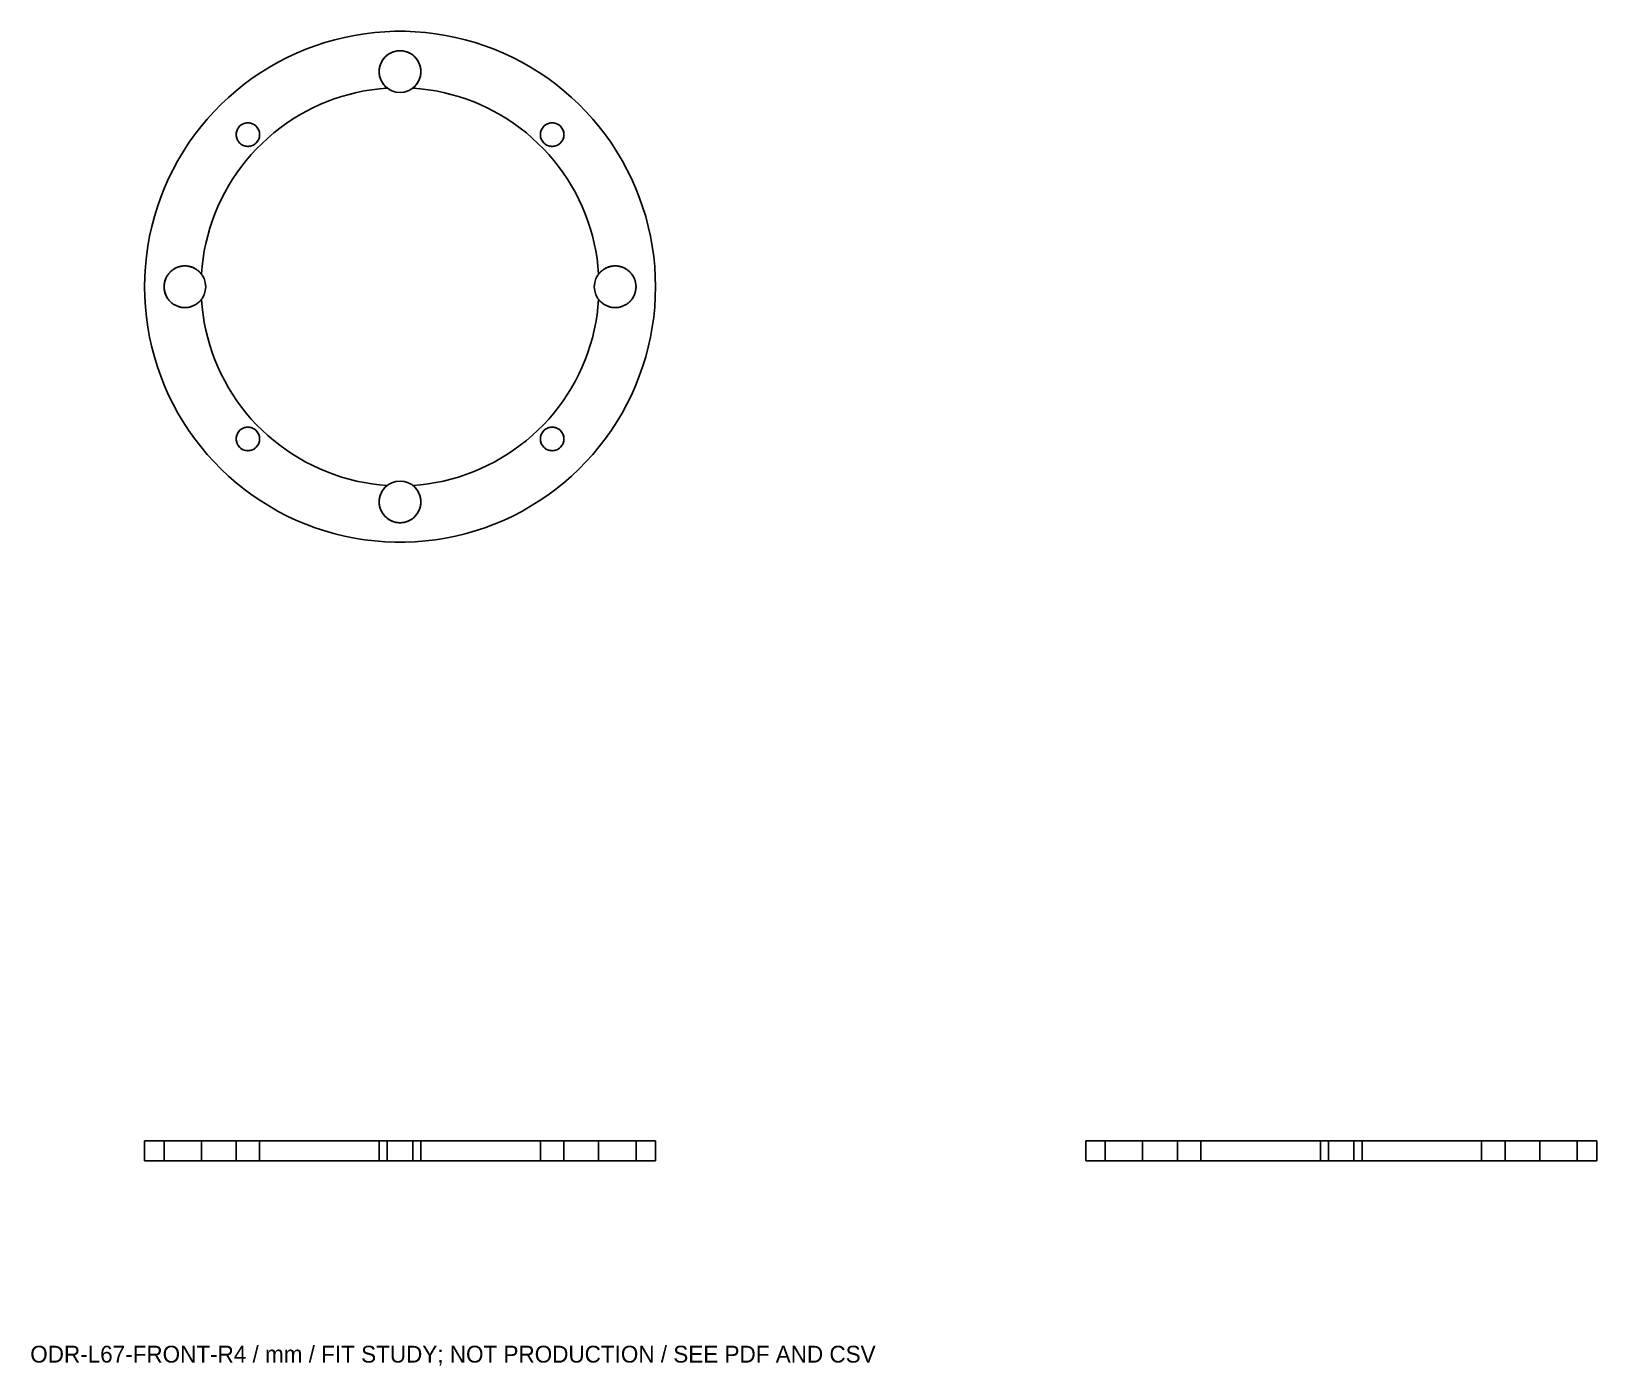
# Model space of a CAD drawing. Header units: millimetres. Extents: x -55 to 178, y -160 to 38.
import ezdxf

# ---------------------------------------------------------------- set-up
doc = ezdxf.new("R2010")
doc.units = ezdxf.units.MM
for name, color, linetype in [('XY', 7, 'Continuous'), ('XZ', 7, 'Continuous'), ('YZ', 7, 'Continuous')]:
    doc.layers.add(name, color=color, linetype=linetype)

msp = doc.modelspace()

# ---------------------------------------------------------------- texts
msp.add_text('ODR-L67-FRONT-R4 / mm / FIT STUDY; NOT PRODUCTION / SEE PDF AND CSV', height=2.5).set_placement((-55, -160))

# ---------------------------------------------------------------- linework, layer by layer
for centre, radius in [((0, 32), 3.1), ((-22.63, 22.63), 1.75), ((22.63, 22.63), 1.75), ((-32, 0), 3.1), ((32, 0), 3.1), ((-22.63, -22.63), 1.75), ((22.63, -22.63), 1.75), ((0, -32), 3.1)]:
    msp.add_circle(centre, radius)
at = {"layer": 'XY'}
for p, q in [((-6.76, 37.39), (-8.25, 37.09)), ((-5.27, 37.63), (-6.76, 37.39)), ((-3.77, 37.81), (-5.27, 37.63)), ((-2.27, 37.93), (-3.77, 37.81)), ((-0.76, 37.99), (-2.27, 37.93)), ((0.76, 37.99), (-0.76, 37.99)), ((2.27, 37.93), (0.76, 37.99)), ((3.77, 37.81), (2.27, 37.93)), ((5.27, 37.63), (3.77, 37.81)), ((6.76, 37.39), (5.27, 37.63)), ((8.25, 37.09), (6.76, 37.39)), ((-14.02, 35.32), (-15.41, 34.74)), ((-12.6, 35.85), (-14.02, 35.32)), ((-11.17, 36.32), (-12.6, 35.85)), ((-9.71, 36.74), (-11.17, 36.32)), ((-8.25, 37.09), (-9.71, 36.74)), ((-1.03, 34.92), (-0.91, 34.96)), ((-0.91, 34.96), (-0.79, 35)), ((-0.79, 35), (-0.67, 35.03)), ((-0.67, 35.03), (-0.55, 35.05)), ((-0.55, 35.05), (-0.43, 35.07)), ((-0.43, 35.07), (-0.31, 35.08)), ((-0.31, 35.08), (-0.18, 35.09)), ((-0.18, 35.09), (-0.06, 35.1)), ((-0.06, 35.1), (0.06, 35.1)), ((0.06, 35.1), (0.18, 35.09)), ((0.18, 35.09), (0.31, 35.08)), ((0.31, 35.08), (0.43, 35.07)), ((0.43, 35.07), (0.55, 35.05)), ((0.55, 35.05), (0.67, 35.03)), ((0.67, 35.03), (0.79, 35)), ((0.79, 35), (0.91, 34.96)), ((0.91, 34.96), (1.03, 34.92)), ((9.71, 36.74), (8.25, 37.09)), ((11.17, 36.32), (9.71, 36.74)), ((12.6, 35.85), (11.17, 36.32)), ((14.02, 35.32), (12.6, 35.85)), ((15.41, 34.74), (14.02, 35.32)), ((-19.43, 32.65), (-20.72, 31.86)), ((-18.12, 33.4), (-19.43, 32.65)), ((-16.78, 34.1), (-18.12, 33.4)), ((-15.41, 34.74), (-16.78, 34.1)), ((-3.06, 32.49), (-3.04, 32.61)), ((-3.04, 32.61), (-3.01, 32.73)), ((-3.01, 32.73), (-2.98, 32.85)), ((-2.98, 32.85), (-2.95, 32.97)), ((-2.95, 32.97), (-2.9, 33.08)), ((-2.9, 33.08), (-2.86, 33.2)), ((-2.86, 33.2), (-2.81, 33.31)), ((-2.81, 33.31), (-2.75, 33.42)), ((-2.75, 33.42), (-2.7, 33.53)), ((-2.7, 33.53), (-2.63, 33.64)), ((-2.63, 33.64), (-2.57, 33.74)), ((-2.57, 33.74), (-2.49, 33.84)), ((-2.49, 33.84), (-2.42, 33.94)), ((-2.42, 33.94), (-2.34, 34.03)), ((-2.34, 34.03), (-2.26, 34.12)), ((-2.26, 34.12), (-2.17, 34.21)), ((-2.17, 34.21), (-2.08, 34.3)), ((-2.08, 34.3), (-1.99, 34.38)), ((-1.99, 34.38), (-1.89, 34.46)), ((-1.89, 34.46), (-1.79, 34.53)), ((-1.79, 34.53), (-1.69, 34.6)), ((-1.69, 34.6), (-1.59, 34.66)), ((-1.59, 34.66), (-1.48, 34.72)), ((-1.48, 34.72), (-1.37, 34.78)), ((-1.37, 34.78), (-1.26, 34.83)), ((-1.26, 34.83), (-1.14, 34.88)), ((-1.14, 34.88), (-1.03, 34.92)), ((1.03, 34.92), (1.14, 34.88)), ((1.14, 34.88), (1.26, 34.83)), ((1.26, 34.83), (1.37, 34.78)), ((1.37, 34.78), (1.48, 34.72)), ((1.48, 34.72), (1.59, 34.66)), ((1.59, 34.66), (1.69, 34.6)), ((1.69, 34.6), (1.79, 34.53)), ((1.79, 34.53), (1.89, 34.46)), ((1.89, 34.46), (1.99, 34.38)), ((1.99, 34.38), (2.08, 34.3)), ((2.08, 34.3), (2.17, 34.21)), ((2.17, 34.21), (2.26, 34.12)), ((2.26, 34.12), (2.34, 34.03)), ((2.34, 34.03), (2.42, 33.94)), ((2.42, 33.94), (2.49, 33.84)), ((2.49, 33.84), (2.57, 33.74)), ((2.57, 33.74), (2.63, 33.64)), ((2.63, 33.64), (2.7, 33.53)), ((2.7, 33.53), (2.75, 33.42)), ((2.75, 33.42), (2.81, 33.31)), ((2.81, 33.31), (2.86, 33.2)), ((2.86, 33.2), (2.9, 33.08)), ((2.9, 33.08), (2.95, 32.97)), ((2.95, 32.97), (2.98, 32.85)), ((2.98, 32.85), (3.01, 32.73)), ((3.01, 32.73), (3.04, 32.61)), ((3.06, 32.49), (3.04, 32.61)), ((16.78, 34.1), (15.41, 34.74)), ((18.12, 33.4), (16.78, 34.1)), ((19.43, 32.65), (18.12, 33.4)), ((20.72, 31.86), (19.43, 32.65)), ((-21.97, 31.01), (-23.18, 30.11)), ((-20.72, 31.86), (-21.97, 31.01)), ((-3.1, 32.12), (-3.09, 32.24)), ((-3.1, 32), (-3.1, 32.12)), ((-3.1, 31.87), (-3.1, 32)), ((-3.09, 31.75), (-3.1, 31.87)), ((-3.09, 32.24), (-3.08, 32.37)), ((-3.08, 31.63), (-3.09, 31.75)), ((-3.08, 32.37), (-3.06, 32.49)), ((-3.06, 31.5), (-3.08, 31.63)), ((-3.04, 31.38), (-3.06, 31.5)), ((-3.01, 31.26), (-3.04, 31.38)), ((-2.98, 31.14), (-3.01, 31.26)), ((-2.94, 31.03), (-2.98, 31.14)), ((-2.9, 30.91), (-2.94, 31.03)), ((-2.86, 30.79), (-2.9, 30.91)), ((-2.81, 30.68), (-2.86, 30.79)), ((-2.75, 30.57), (-2.81, 30.68)), ((-2.69, 30.46), (-2.75, 30.57)), ((-2.63, 30.36), (-2.69, 30.46)), ((-2.56, 30.25), (-2.63, 30.36)), ((2.56, 30.25), (2.63, 30.36)), ((2.63, 30.36), (2.69, 30.46)), ((2.69, 30.46), (2.75, 30.57)), ((2.75, 30.57), (2.81, 30.68)), ((2.81, 30.68), (2.86, 30.79)), ((2.86, 30.79), (2.9, 30.91)), ((2.9, 30.91), (2.94, 31.03)), ((2.94, 31.03), (2.98, 31.14)), ((2.98, 31.14), (3.01, 31.26)), ((3.01, 31.26), (3.04, 31.38)), ((3.04, 31.38), (3.06, 31.5)), ((3.08, 32.37), (3.06, 32.49)), ((3.06, 31.5), (3.08, 31.63)), ((3.09, 32.24), (3.08, 32.37)), ((3.08, 31.63), (3.09, 31.75)), ((3.1, 32.12), (3.09, 32.24)), ((3.09, 31.75), (3.1, 31.87)), ((3.1, 32), (3.1, 32.12)), ((3.1, 31.87), (3.1, 32)), ((21.97, 31.01), (20.72, 31.86)), ((23.18, 30.11), (21.97, 31.01)), ((-25.5, 28.17), (-26.6, 27.14)), ((-24.36, 29.16), (-25.5, 28.17)), ((-23.18, 30.11), (-24.36, 29.16)), ((-9.78, 27.94), (-8.69, 28.3)), ((-8.69, 28.3), (-7.58, 28.61)), ((-7.58, 28.61), (-6.45, 28.89)), ((-6.45, 28.89), (-5.32, 29.12)), ((-4.18, 29.3), (-5.32, 29.12)), ((-3.04, 29.44), (-4.18, 29.3)), ((-3.04, 29.44), (-1.89, 29.54)), ((-2.49, 30.15), (-2.56, 30.25)), ((-2.41, 30.06), (-2.49, 30.15)), ((-2.34, 29.96), (-2.41, 30.06)), ((-2.25, 29.87), (-2.34, 29.96)), ((-2.25, 29.87), (-2.17, 29.78)), ((-2.17, 29.78), (-2.08, 29.7)), ((-2.08, 29.7), (-1.98, 29.62)), ((-1.98, 29.62), (-1.89, 29.54)), ((1.98, 29.62), (1.89, 29.54)), ((3.04, 29.44), (1.89, 29.54)), ((2.08, 29.7), (1.98, 29.62)), ((2.17, 29.78), (2.08, 29.7)), ((2.25, 29.87), (2.17, 29.78)), ((2.34, 29.96), (2.25, 29.87)), ((2.41, 30.06), (2.34, 29.96)), ((2.41, 30.06), (2.49, 30.15)), ((2.49, 30.15), (2.56, 30.25)), ((3.04, 29.44), (4.18, 29.3)), ((4.18, 29.3), (5.32, 29.12)), ((5.32, 29.12), (6.45, 28.89)), ((6.45, 28.89), (7.58, 28.61)), ((7.58, 28.61), (8.69, 28.3)), ((8.69, 28.3), (9.78, 27.94)), ((24.36, 29.16), (23.18, 30.11)), ((25.5, 28.17), (24.36, 29.16)), ((26.6, 27.14), (25.5, 28.17)), ((-27.66, 26.06), (-28.67, 24.94)), ((-26.6, 27.14), (-27.66, 26.06)), ((-15.01, 25.51), (-14, 26.08)), ((-14, 26.08), (-12.98, 26.6)), ((-12.98, 26.6), (-11.93, 27.09)), ((-11.93, 27.09), (-10.86, 27.53)), ((-10.86, 27.53), (-9.78, 27.94)), ((9.78, 27.94), (10.86, 27.53)), ((10.86, 27.53), (11.93, 27.09)), ((11.93, 27.09), (12.98, 26.6)), ((12.98, 26.6), (14, 26.08)), ((14, 26.08), (15.01, 25.51)), ((27.66, 26.06), (26.6, 27.14)), ((28.67, 24.94), (27.66, 26.06)), ((-29.64, 23.78), (-30.56, 22.58)), ((-28.67, 24.94), (-29.64, 23.78)), ((-24.27, 23.24), (-24.24, 23.31)), ((-24.24, 23.31), (-24.21, 23.37)), ((-24.21, 23.37), (-24.18, 23.43)), ((-24.18, 23.43), (-24.15, 23.49)), ((-24.15, 23.49), (-24.11, 23.55)), ((-24.11, 23.55), (-24.08, 23.61)), ((-24.08, 23.61), (-24.03, 23.67)), ((-24.03, 23.67), (-23.99, 23.72)), ((-23.99, 23.72), (-23.95, 23.78)), ((-23.95, 23.78), (-23.9, 23.83)), ((-23.9, 23.83), (-23.85, 23.88)), ((-23.85, 23.88), (-23.8, 23.92)), ((-23.8, 23.92), (-23.75, 23.97)), ((-23.75, 23.97), (-23.7, 24.01)), ((-23.7, 24.01), (-23.64, 24.06)), ((-23.64, 24.06), (-23.58, 24.09)), ((-23.58, 24.09), (-23.52, 24.13)), ((-23.52, 24.13), (-23.46, 24.17)), ((-23.46, 24.17), (-23.4, 24.2)), ((-23.4, 24.2), (-23.34, 24.23)), ((-23.34, 24.23), (-23.27, 24.25)), ((-23.27, 24.25), (-23.21, 24.28)), ((-23.21, 24.28), (-23.14, 24.3)), ((-23.14, 24.3), (-23.07, 24.32)), ((-23.07, 24.32), (-23.01, 24.34)), ((-23.01, 24.34), (-22.94, 24.35)), ((-22.94, 24.35), (-22.87, 24.36)), ((-22.87, 24.36), (-22.8, 24.37)), ((-22.8, 24.37), (-22.73, 24.37)), ((-22.73, 24.37), (-22.66, 24.38)), ((-22.66, 24.38), (-22.59, 24.38)), ((-22.59, 24.38), (-22.52, 24.37)), ((-22.52, 24.37), (-22.45, 24.37)), ((-22.45, 24.37), (-22.38, 24.36)), ((-22.38, 24.36), (-22.32, 24.35)), ((-22.32, 24.35), (-22.25, 24.34)), ((-22.25, 24.34), (-22.18, 24.32)), ((-22.18, 24.32), (-22.11, 24.3)), ((-22.11, 24.3), (-22.05, 24.28)), ((-22.05, 24.28), (-21.98, 24.25)), ((-21.98, 24.25), (-21.92, 24.23)), ((-21.92, 24.23), (-21.85, 24.2)), ((-21.79, 24.17), (-21.85, 24.2)), ((-21.79, 24.17), (-21.73, 24.13)), ((-21.67, 24.09), (-21.73, 24.13)), ((-21.67, 24.09), (-21.62, 24.06)), ((-21.62, 24.06), (-21.56, 24.01)), ((-21.51, 23.97), (-21.56, 24.01)), ((-21.51, 23.97), (-21.45, 23.92)), ((-21.45, 23.92), (-21.4, 23.88)), ((-21.4, 23.88), (-21.35, 23.83)), ((-21.35, 23.83), (-21.31, 23.78)), ((-21.31, 23.78), (-21.26, 23.72)), ((-21.26, 23.72), (-21.22, 23.67)), ((-21.18, 23.61), (-21.22, 23.67)), ((-21.18, 23.61), (-21.14, 23.55)), ((-21.14, 23.55), (-21.11, 23.49)), ((-21.11, 23.49), (-21.07, 23.43)), ((-21.07, 23.43), (-21.04, 23.37)), ((-21.04, 23.37), (-21.01, 23.31)), ((-21.01, 23.31), (-20.99, 23.24)), ((-18.79, 22.87), (-17.89, 23.58)), ((-17.89, 23.58), (-16.95, 24.26)), ((-16.95, 24.26), (-15.99, 24.91)), ((-15.99, 24.91), (-15.01, 25.51)), ((15.01, 25.51), (15.99, 24.91)), ((16.95, 24.26), (15.99, 24.91)), ((17.89, 23.58), (16.95, 24.26)), ((18.79, 22.87), (17.89, 23.58)), ((20.99, 23.24), (21.01, 23.31)), ((21.01, 23.31), (21.04, 23.37)), ((21.04, 23.37), (21.07, 23.43)), ((21.07, 23.43), (21.11, 23.49)), ((21.11, 23.49), (21.14, 23.55)), ((21.14, 23.55), (21.18, 23.61)), ((21.18, 23.61), (21.22, 23.67)), ((21.22, 23.67), (21.26, 23.72)), ((21.26, 23.72), (21.31, 23.78)), ((21.31, 23.78), (21.35, 23.83)), ((21.35, 23.83), (21.4, 23.88)), ((21.4, 23.88), (21.45, 23.92)), ((21.45, 23.92), (21.51, 23.97)), ((21.51, 23.97), (21.56, 24.01)), ((21.56, 24.01), (21.62, 24.06)), ((21.62, 24.06), (21.67, 24.09)), ((21.67, 24.09), (21.73, 24.13)), ((21.73, 24.13), (21.79, 24.17)), ((21.79, 24.17), (21.85, 24.2)), ((21.85, 24.2), (21.92, 24.23)), ((21.92, 24.23), (21.98, 24.25)), ((21.98, 24.25), (22.05, 24.28)), ((22.05, 24.28), (22.11, 24.3)), ((22.11, 24.3), (22.18, 24.32)), ((22.18, 24.32), (22.25, 24.34)), ((22.25, 24.34), (22.32, 24.35)), ((22.32, 24.35), (22.38, 24.36)), ((22.38, 24.36), (22.45, 24.37)), ((22.45, 24.37), (22.52, 24.37)), ((22.52, 24.37), (22.59, 24.38)), ((22.59, 24.38), (22.66, 24.38)), ((22.66, 24.38), (22.73, 24.37)), ((22.73, 24.37), (22.8, 24.37)), ((22.8, 24.37), (22.87, 24.36)), ((22.87, 24.36), (22.94, 24.35)), ((22.94, 24.35), (23.01, 24.34)), ((23.01, 24.34), (23.07, 24.32)), ((23.07, 24.32), (23.14, 24.3)), ((23.14, 24.3), (23.21, 24.28)), ((23.21, 24.28), (23.27, 24.25)), ((23.27, 24.25), (23.34, 24.23)), ((23.34, 24.23), (23.4, 24.2)), ((23.4, 24.2), (23.46, 24.17)), ((23.46, 24.17), (23.52, 24.13)), ((23.58, 24.09), (23.52, 24.13)), ((23.58, 24.09), (23.64, 24.06)), ((23.64, 24.06), (23.7, 24.01)), ((23.7, 24.01), (23.75, 23.97)), ((23.75, 23.97), (23.8, 23.92)), ((23.8, 23.92), (23.85, 23.88)), ((23.85, 23.88), (23.9, 23.83)), ((23.9, 23.83), (23.95, 23.78)), ((23.99, 23.72), (23.95, 23.78)), ((23.99, 23.72), (24.03, 23.67)), ((24.03, 23.67), (24.08, 23.61)), ((24.08, 23.61), (24.11, 23.55)), ((24.11, 23.55), (24.15, 23.49)), ((24.15, 23.49), (24.18, 23.43)), ((24.18, 23.43), (24.21, 23.37)), ((24.21, 23.37), (24.24, 23.31)), ((24.27, 23.24), (24.24, 23.31)), ((29.64, 23.78), (28.67, 24.94)), ((30.56, 22.58), (29.64, 23.78)), ((-31.44, 21.35), (-32.26, 20.08)), ((-30.56, 22.58), (-31.44, 21.35)), ((-24.38, 22.7), (-24.37, 22.77)), ((-24.38, 22.63), (-24.38, 22.7)), ((-24.38, 22.56), (-24.38, 22.63)), ((-24.37, 22.49), (-24.38, 22.56)), ((-24.37, 22.77), (-24.36, 22.84)), ((-24.36, 22.42), (-24.37, 22.49)), ((-24.36, 22.9), (-24.34, 22.97)), ((-24.36, 22.84), (-24.36, 22.9)), ((-24.36, 22.35), (-24.36, 22.42)), ((-24.34, 22.28), (-24.36, 22.35)), ((-24.34, 22.97), (-24.33, 23.04)), ((-24.33, 22.21), (-24.34, 22.28)), ((-24.33, 23.04), (-24.31, 23.11)), ((-24.31, 22.15), (-24.33, 22.21)), ((-24.31, 23.11), (-24.29, 23.17)), ((-24.29, 22.08), (-24.31, 22.15)), ((-24.29, 23.17), (-24.27, 23.24)), ((-24.27, 22.01), (-24.29, 22.08)), ((-24.24, 21.95), (-24.27, 22.01)), ((-24.21, 21.89), (-24.24, 21.95)), ((-24.18, 21.82), (-24.21, 21.89)), ((-24.15, 21.76), (-24.18, 21.82)), ((-24.11, 21.7), (-24.15, 21.76)), ((-24.08, 21.64), (-24.11, 21.7)), ((-24.03, 21.59), (-24.08, 21.64)), ((-23.99, 21.53), (-24.03, 21.59)), ((-23.95, 21.48), (-23.99, 21.53)), ((-23.9, 21.43), (-23.95, 21.48)), ((-23.9, 21.43), (-23.85, 21.38)), ((-23.85, 21.38), (-23.8, 21.33)), ((-23.8, 21.33), (-23.75, 21.28)), ((-23.75, 21.28), (-23.7, 21.24)), ((-23.7, 21.24), (-23.64, 21.2)), ((-23.64, 21.2), (-23.58, 21.16)), ((-23.58, 21.16), (-23.52, 21.12)), ((-23.52, 21.12), (-23.46, 21.09)), ((-23.46, 21.09), (-23.4, 21.06)), ((-23.4, 21.06), (-23.34, 21.03)), ((-23.34, 21.03), (-23.27, 21)), ((-23.27, 21), (-23.21, 20.98)), ((-23.21, 20.98), (-23.14, 20.95)), ((-22.11, 20.95), (-22.05, 20.98)), ((-21.98, 21), (-22.05, 20.98)), ((-21.98, 21), (-21.92, 21.03)), ((-21.92, 21.03), (-21.85, 21.06)), ((-21.85, 21.06), (-21.79, 21.09)), ((-21.79, 21.09), (-21.73, 21.12)), ((-21.73, 21.12), (-21.67, 21.16)), ((-21.67, 21.16), (-21.62, 21.2)), ((-21.62, 21.2), (-21.56, 21.24)), ((-21.56, 21.24), (-21.51, 21.28)), ((-21.51, 21.28), (-21.45, 21.33)), ((-21.45, 21.33), (-21.4, 21.38)), ((-21.4, 21.38), (-21.35, 21.43)), ((-21.31, 21.48), (-21.35, 21.43)), ((-21.33, 20.52), (-20.52, 21.33)), ((-21.26, 21.53), (-21.31, 21.48)), ((-21.22, 21.59), (-21.26, 21.53)), ((-21.18, 21.64), (-21.22, 21.59)), ((-21.14, 21.7), (-21.18, 21.64)), ((-21.11, 21.76), (-21.14, 21.7)), ((-21.07, 21.82), (-21.11, 21.76)), ((-21.07, 21.82), (-21.04, 21.89)), ((-21.04, 21.89), (-21.01, 21.95)), ((-21.01, 21.95), (-20.99, 22.01)), ((-20.99, 23.24), (-20.97, 23.17)), ((-20.99, 22.01), (-20.97, 22.08)), ((-20.97, 23.17), (-20.94, 23.11)), ((-20.97, 22.08), (-20.94, 22.15)), ((-20.94, 23.11), (-20.93, 23.04)), ((-20.94, 22.15), (-20.93, 22.21)), ((-20.91, 22.97), (-20.93, 23.04)), ((-20.91, 22.28), (-20.93, 22.21)), ((-20.91, 22.97), (-20.9, 22.9)), ((-20.9, 22.35), (-20.91, 22.28)), ((-20.9, 22.9), (-20.89, 22.84)), ((-20.89, 22.42), (-20.9, 22.35)), ((-20.89, 22.84), (-20.88, 22.77)), ((-20.88, 22.49), (-20.89, 22.42)), ((-20.88, 22.77), (-20.88, 22.7)), ((-20.88, 22.7), (-20.88, 22.63)), ((-20.88, 22.63), (-20.88, 22.56)), ((-20.88, 22.56), (-20.88, 22.49)), ((-20.52, 21.33), (-19.67, 22.12)), ((-19.67, 22.12), (-18.79, 22.87)), ((19.67, 22.12), (18.79, 22.87)), ((20.52, 21.33), (19.67, 22.12)), ((20.52, 21.33), (21.33, 20.52)), ((20.88, 22.77), (20.89, 22.84)), ((20.88, 22.7), (20.88, 22.77)), ((20.88, 22.63), (20.88, 22.7)), ((20.88, 22.56), (20.88, 22.63)), ((20.88, 22.49), (20.88, 22.56)), ((20.89, 22.42), (20.88, 22.49)), ((20.89, 22.84), (20.9, 22.9)), ((20.9, 22.35), (20.89, 22.42)), ((20.9, 22.9), (20.91, 22.97)), ((20.91, 22.28), (20.9, 22.35)), ((20.91, 22.97), (20.93, 23.04)), ((20.93, 22.21), (20.91, 22.28)), ((20.93, 23.04), (20.94, 23.11)), ((20.94, 22.15), (20.93, 22.21)), ((20.94, 23.11), (20.97, 23.17)), ((20.97, 22.08), (20.94, 22.15)), ((20.97, 23.17), (20.99, 23.24)), ((20.99, 22.01), (20.97, 22.08)), ((21.01, 21.95), (20.99, 22.01)), ((21.04, 21.89), (21.01, 21.95)), ((21.07, 21.82), (21.04, 21.89)), ((21.11, 21.76), (21.07, 21.82)), ((21.14, 21.7), (21.11, 21.76)), ((21.18, 21.64), (21.14, 21.7)), ((21.22, 21.59), (21.18, 21.64)), ((21.26, 21.53), (21.22, 21.59)), ((21.31, 21.48), (21.26, 21.53)), ((21.35, 21.43), (21.31, 21.48)), ((21.4, 21.38), (21.35, 21.43)), ((21.4, 21.38), (21.45, 21.33)), ((21.45, 21.33), (21.51, 21.28)), ((21.51, 21.28), (21.56, 21.24)), ((21.56, 21.24), (21.62, 21.2)), ((21.62, 21.2), (21.67, 21.16)), ((21.67, 21.16), (21.73, 21.12)), ((21.73, 21.12), (21.79, 21.09)), ((21.79, 21.09), (21.85, 21.06)), ((21.85, 21.06), (21.92, 21.03)), ((21.92, 21.03), (21.98, 21)), ((21.98, 21), (22.05, 20.98)), ((22.05, 20.98), (22.11, 20.95)), ((23.14, 20.95), (23.21, 20.98)), ((23.21, 20.98), (23.27, 21)), ((23.27, 21), (23.34, 21.03)), ((23.34, 21.03), (23.4, 21.06)), ((23.4, 21.06), (23.46, 21.09)), ((23.46, 21.09), (23.52, 21.12)), ((23.52, 21.12), (23.58, 21.16)), ((23.58, 21.16), (23.64, 21.2)), ((23.64, 21.2), (23.7, 21.24)), ((23.7, 21.24), (23.75, 21.28)), ((23.75, 21.28), (23.8, 21.33)), ((23.8, 21.33), (23.85, 21.38)), ((23.85, 21.38), (23.9, 21.43)), ((23.9, 21.43), (23.95, 21.48)), ((23.95, 21.48), (23.99, 21.53)), ((23.99, 21.53), (24.03, 21.59)), ((24.03, 21.59), (24.08, 21.64)), ((24.08, 21.64), (24.11, 21.7)), ((24.11, 21.7), (24.15, 21.76)), ((24.18, 21.82), (24.15, 21.76)), ((24.21, 21.89), (24.18, 21.82)), ((24.24, 21.95), (24.21, 21.89)), ((24.27, 22.01), (24.24, 21.95)), ((24.27, 23.24), (24.29, 23.17)), ((24.29, 22.08), (24.27, 22.01)), ((24.29, 23.17), (24.31, 23.11)), ((24.31, 22.15), (24.29, 22.08)), ((24.31, 23.11), (24.33, 23.04)), ((24.31, 22.15), (24.33, 22.21)), ((24.33, 23.04), (24.34, 22.97)), ((24.34, 22.28), (24.33, 22.21)), ((24.34, 22.97), (24.36, 22.9)), ((24.36, 22.35), (24.34, 22.28)), ((24.36, 22.9), (24.36, 22.84)), ((24.36, 22.84), (24.37, 22.77)), ((24.37, 22.49), (24.36, 22.42)), ((24.36, 22.42), (24.36, 22.35)), ((24.37, 22.77), (24.38, 22.7)), ((24.38, 22.56), (24.37, 22.49)), ((24.38, 22.63), (24.38, 22.7)), ((24.38, 22.63), (24.38, 22.56)), ((31.44, 21.35), (30.56, 22.58)), ((32.26, 20.08), (31.44, 21.35)), ((-33.03, 18.78), (-33.75, 17.45)), ((-32.26, 20.08), (-33.03, 18.78)), ((-23.58, 17.89), (-22.87, 18.79)), ((-23.14, 20.95), (-23.07, 20.94)), ((-23.07, 20.94), (-23.01, 20.92)), ((-23.01, 20.92), (-22.94, 20.91)), ((-22.94, 20.91), (-22.87, 20.89)), ((-22.87, 20.89), (-22.8, 20.89)), ((-22.87, 18.79), (-22.12, 19.67)), ((-22.8, 20.89), (-22.73, 20.88)), ((-22.73, 20.88), (-22.66, 20.88)), ((-22.66, 20.88), (-22.59, 20.88)), ((-22.59, 20.88), (-22.52, 20.88)), ((-22.52, 20.88), (-22.45, 20.89)), ((-22.45, 20.89), (-22.38, 20.89)), ((-22.38, 20.89), (-22.32, 20.91)), ((-22.32, 20.91), (-22.25, 20.92)), ((-22.25, 20.92), (-22.18, 20.94)), ((-22.18, 20.94), (-22.11, 20.95)), ((-22.12, 19.67), (-21.33, 20.52)), ((21.33, 20.52), (22.12, 19.67)), ((22.11, 20.95), (22.18, 20.94)), ((22.12, 19.67), (22.87, 18.79)), ((22.18, 20.94), (22.25, 20.92)), ((22.25, 20.92), (22.32, 20.91)), ((22.32, 20.91), (22.38, 20.89)), ((22.38, 20.89), (22.45, 20.89)), ((22.45, 20.89), (22.52, 20.88)), ((22.52, 20.88), (22.59, 20.88)), ((22.59, 20.88), (22.66, 20.88)), ((22.66, 20.88), (22.73, 20.88)), ((22.73, 20.88), (22.8, 20.89)), ((22.8, 20.89), (22.87, 20.89)), ((22.87, 20.89), (22.94, 20.91)), ((22.87, 18.79), (23.58, 17.89)), ((22.94, 20.91), (23.01, 20.92)), ((23.01, 20.92), (23.07, 20.94)), ((23.07, 20.94), (23.14, 20.95)), ((33.03, 18.78), (32.26, 20.08)), ((33.75, 17.45), (33.03, 18.78)), ((-33.75, 17.45), (-34.42, 16.1)), ((-24.91, 15.99), (-24.26, 16.95)), ((-24.26, 16.95), (-23.58, 17.89)), ((23.58, 17.89), (24.26, 16.95)), ((24.26, 16.95), (24.91, 15.99)), ((34.42, 16.1), (33.75, 17.45)), ((-35.03, 14.72), (-35.59, 13.31)), ((-34.42, 16.1), (-35.03, 14.72)), ((-26.6, 12.98), (-26.08, 14)), ((-26.08, 14), (-25.51, 15.01)), ((-25.51, 15.01), (-24.91, 15.99)), ((25.51, 15.01), (24.91, 15.99)), ((26.08, 14), (25.51, 15.01)), ((26.6, 12.98), (26.08, 14)), ((35.03, 14.72), (34.42, 16.1)), ((35.59, 13.31), (35.03, 14.72)), ((-36.09, 11.89), (-36.54, 10.44)), ((-35.59, 13.31), (-36.09, 11.89)), ((-27.53, 10.86), (-27.09, 11.93)), ((-27.09, 11.93), (-26.6, 12.98)), ((27.09, 11.93), (26.6, 12.98)), ((27.53, 10.86), (27.09, 11.93)), ((36.09, 11.89), (35.59, 13.31)), ((36.54, 10.44), (36.09, 11.89)), ((-36.54, 10.44), (-36.92, 8.98)), ((-28.3, 8.69), (-27.94, 9.78)), ((-27.94, 9.78), (-27.53, 10.86)), ((27.94, 9.78), (27.53, 10.86)), ((28.3, 8.69), (27.94, 9.78)), ((36.92, 8.98), (36.54, 10.44)), ((-37.25, 7.51), (-37.52, 6.02)), ((-36.92, 8.98), (-37.25, 7.51)), ((-28.89, 6.45), (-28.61, 7.58)), ((-28.61, 7.58), (-28.3, 8.69)), ((28.61, 7.58), (28.3, 8.69)), ((28.89, 6.45), (28.61, 7.58)), ((37.25, 7.51), (36.92, 8.98)), ((37.52, 6.02), (37.25, 7.51)), ((-37.52, 6.02), (-37.73, 4.52)), ((-29.3, 4.18), (-29.12, 5.32)), ((-29.12, 5.32), (-28.89, 6.45)), ((29.12, 5.32), (28.89, 6.45)), ((29.3, 4.18), (29.12, 5.32)), ((37.73, 4.52), (37.52, 6.02)), ((-37.88, 3.02), (-37.97, 1.51)), ((-37.73, 4.52), (-37.88, 3.02)), ((-34.12, 2.26), (-34.03, 2.34)), ((-34.03, 2.34), (-33.94, 2.42)), ((-33.94, 2.42), (-33.84, 2.49)), ((-33.84, 2.49), (-33.74, 2.57)), ((-33.74, 2.57), (-33.64, 2.63)), ((-33.64, 2.63), (-33.53, 2.7)), ((-33.53, 2.7), (-33.42, 2.75)), ((-33.42, 2.75), (-33.31, 2.81)), ((-33.31, 2.81), (-33.2, 2.86)), ((-33.2, 2.86), (-33.08, 2.9)), ((-33.08, 2.9), (-32.97, 2.95)), ((-32.97, 2.95), (-32.85, 2.98)), ((-32.85, 2.98), (-32.73, 3.01)), ((-32.73, 3.01), (-32.61, 3.04)), ((-32.61, 3.04), (-32.49, 3.06)), ((-32.49, 3.06), (-32.37, 3.08)), ((-32.37, 3.08), (-32.24, 3.09)), ((-32.12, 3.1), (-32.24, 3.09)), ((-32.12, 3.1), (-32, 3.1)), ((-32, 3.1), (-31.87, 3.1)), ((-31.87, 3.1), (-31.75, 3.09)), ((-31.75, 3.09), (-31.63, 3.08)), ((-31.5, 3.06), (-31.63, 3.08)), ((-31.5, 3.06), (-31.38, 3.04)), ((-31.38, 3.04), (-31.26, 3.01)), ((-31.26, 3.01), (-31.14, 2.98)), ((-31.14, 2.98), (-31.03, 2.94)), ((-31.03, 2.94), (-30.91, 2.9)), ((-30.91, 2.9), (-30.79, 2.86)), ((-30.68, 2.81), (-30.79, 2.86)), ((-30.68, 2.81), (-30.57, 2.75)), ((-30.57, 2.75), (-30.46, 2.69)), ((-30.46, 2.69), (-30.36, 2.63)), ((-30.25, 2.56), (-30.36, 2.63)), ((-30.25, 2.56), (-30.15, 2.49)), ((-30.15, 2.49), (-30.06, 2.41)), ((-30.06, 2.41), (-29.96, 2.34)), ((-29.96, 2.34), (-29.87, 2.25)), ((-29.44, 3.04), (-29.54, 1.89)), ((-29.44, 3.04), (-29.3, 4.18)), ((29.44, 3.04), (29.3, 4.18)), ((29.44, 3.04), (29.54, 1.89)), ((29.87, 2.25), (29.96, 2.34)), ((29.96, 2.34), (30.06, 2.41)), ((30.06, 2.41), (30.15, 2.49)), ((30.15, 2.49), (30.25, 2.56)), ((30.25, 2.56), (30.36, 2.63)), ((30.36, 2.63), (30.46, 2.69)), ((30.46, 2.69), (30.57, 2.75)), ((30.57, 2.75), (30.68, 2.81)), ((30.68, 2.81), (30.79, 2.86)), ((30.79, 2.86), (30.91, 2.9)), ((30.91, 2.9), (31.03, 2.94)), ((31.03, 2.94), (31.14, 2.98)), ((31.14, 2.98), (31.26, 3.01)), ((31.26, 3.01), (31.38, 3.04)), ((31.38, 3.04), (31.5, 3.06)), ((31.5, 3.06), (31.63, 3.08)), ((31.63, 3.08), (31.75, 3.09)), ((31.75, 3.09), (31.87, 3.1)), ((31.87, 3.1), (32, 3.1)), ((32, 3.1), (32.12, 3.1)), ((32.12, 3.1), (32.24, 3.09)), ((32.24, 3.09), (32.37, 3.08)), ((32.37, 3.08), (32.49, 3.06)), ((32.49, 3.06), (32.61, 3.04)), ((32.61, 3.04), (32.73, 3.01)), ((32.73, 3.01), (32.85, 2.98)), ((32.97, 2.95), (32.85, 2.98)), ((32.97, 2.95), (33.08, 2.9)), ((33.08, 2.9), (33.2, 2.86)), ((33.2, 2.86), (33.31, 2.81)), ((33.31, 2.81), (33.42, 2.75)), ((33.42, 2.75), (33.53, 2.7)), ((33.64, 2.63), (33.53, 2.7)), ((33.64, 2.63), (33.74, 2.57)), ((33.74, 2.57), (33.84, 2.49)), ((33.84, 2.49), (33.94, 2.42)), ((33.94, 2.42), (34.03, 2.34)), ((34.03, 2.34), (34.12, 2.26)), ((37.88, 3.02), (37.73, 4.52)), ((37.97, 1.51), (37.88, 3.02)), ((-37.97, 1.51), (-38, 0)), ((-35.1, 0.06), (-35.09, 0.18)), ((-35.1, -0.06), (-35.1, 0.06)), ((-35.09, 0.18), (-35.08, 0.31)), ((-35.08, 0.31), (-35.07, 0.43)), ((-35.07, 0.43), (-35.05, 0.55)), ((-35.05, 0.55), (-35.03, 0.67)), ((-35.03, 0.67), (-35, 0.79)), ((-35, 0.79), (-34.96, 0.91)), ((-34.96, 0.91), (-34.92, 1.03)), ((-34.92, 1.03), (-34.88, 1.14)), ((-34.88, 1.14), (-34.83, 1.26)), ((-34.83, 1.26), (-34.78, 1.37)), ((-34.78, 1.37), (-34.72, 1.48)), ((-34.72, 1.48), (-34.66, 1.59)), ((-34.66, 1.59), (-34.6, 1.69)), ((-34.6, 1.69), (-34.53, 1.79)), ((-34.53, 1.79), (-34.46, 1.89)), ((-34.46, 1.89), (-34.38, 1.99)), ((-34.38, 1.99), (-34.3, 2.08)), ((-34.3, 2.08), (-34.21, 2.17)), ((-34.21, 2.17), (-34.12, 2.26)), ((-29.87, 2.25), (-29.78, 2.17)), ((-29.78, 2.17), (-29.7, 2.08)), ((-29.7, 2.08), (-29.62, 1.98)), ((-29.62, 1.98), (-29.54, 1.89)), ((29.54, 1.89), (29.62, 1.98)), ((29.62, 1.98), (29.7, 2.08)), ((29.7, 2.08), (29.78, 2.17)), ((29.78, 2.17), (29.87, 2.25)), ((34.12, 2.26), (34.21, 2.17)), ((34.3, 2.08), (34.21, 2.17)), ((34.3, 2.08), (34.38, 1.99)), ((34.38, 1.99), (34.46, 1.89)), ((34.46, 1.89), (34.53, 1.79)), ((34.53, 1.79), (34.6, 1.69)), ((34.6, 1.69), (34.66, 1.59)), ((34.66, 1.59), (34.72, 1.48)), ((34.78, 1.37), (34.72, 1.48)), ((34.78, 1.37), (34.83, 1.26)), ((34.83, 1.26), (34.88, 1.14)), ((34.88, 1.14), (34.92, 1.03)), ((34.92, 1.03), (34.96, 0.91)), ((34.96, 0.91), (35, 0.79)), ((35, 0.79), (35.03, 0.67)), ((35.03, 0.67), (35.05, 0.55)), ((35.07, 0.43), (35.05, 0.55)), ((35.07, 0.43), (35.08, 0.31)), ((35.08, 0.31), (35.09, 0.18)), ((35.09, 0.18), (35.1, 0.06)), ((35.1, 0.06), (35.1, -0.06)), ((37.97, 1.51), (38, 0)), ((38, 0), (37.97, -1.51)), ((-38, 0), (-37.97, -1.51)), ((-37.97, -1.51), (-37.88, -3.02)), ((-35.09, -0.18), (-35.1, -0.06)), ((-35.08, -0.31), (-35.09, -0.18)), ((-35.07, -0.43), (-35.08, -0.31)), ((-35.05, -0.55), (-35.07, -0.43)), ((-35.03, -0.67), (-35.05, -0.55)), ((-35, -0.79), (-35.03, -0.67)), ((-34.96, -0.91), (-35, -0.79)), ((-34.92, -1.03), (-34.96, -0.91)), ((-34.88, -1.14), (-34.92, -1.03)), ((-34.83, -1.26), (-34.88, -1.14)), ((-34.78, -1.37), (-34.83, -1.26)), ((-34.72, -1.48), (-34.78, -1.37)), ((-34.66, -1.59), (-34.72, -1.48)), ((-34.6, -1.69), (-34.66, -1.59)), ((-34.53, -1.79), (-34.6, -1.69)), ((-34.46, -1.89), (-34.53, -1.79)), ((-34.38, -1.99), (-34.46, -1.89)), ((-34.3, -2.08), (-34.38, -1.99)), ((-34.21, -2.17), (-34.3, -2.08)), ((-34.12, -2.26), (-34.21, -2.17)), ((-34.12, -2.26), (-34.03, -2.34)), ((-29.96, -2.34), (-29.87, -2.25)), ((-29.87, -2.25), (-29.78, -2.17)), ((-29.78, -2.17), (-29.7, -2.08)), ((-29.7, -2.08), (-29.62, -1.98)), ((-29.62, -1.98), (-29.54, -1.89)), ((-29.44, -3.04), (-29.54, -1.89)), ((29.44, -3.04), (29.54, -1.89)), ((29.62, -1.98), (29.54, -1.89)), ((29.7, -2.08), (29.62, -1.98)), ((29.78, -2.17), (29.7, -2.08)), ((29.87, -2.25), (29.78, -2.17)), ((29.87, -2.25), (29.96, -2.34)), ((34.12, -2.26), (34.03, -2.34)), ((34.21, -2.17), (34.12, -2.26)), ((34.3, -2.08), (34.21, -2.17)), ((34.3, -2.08), (34.38, -1.99)), ((34.46, -1.89), (34.38, -1.99)), ((34.53, -1.79), (34.46, -1.89)), ((34.6, -1.69), (34.53, -1.79)), ((34.66, -1.59), (34.6, -1.69)), ((34.72, -1.48), (34.66, -1.59)), ((34.78, -1.37), (34.72, -1.48)), ((34.78, -1.37), (34.83, -1.26)), ((34.88, -1.14), (34.83, -1.26)), ((34.92, -1.03), (34.88, -1.14)), ((34.96, -0.91), (34.92, -1.03)), ((35, -0.79), (34.96, -0.91)), ((35.03, -0.67), (35, -0.79)), ((35.05, -0.55), (35.03, -0.67)), ((35.07, -0.43), (35.05, -0.55)), ((35.07, -0.43), (35.08, -0.31)), ((35.09, -0.18), (35.08, -0.31)), ((35.1, -0.06), (35.09, -0.18)), ((37.88, -3.02), (37.97, -1.51)), ((-37.88, -3.02), (-37.73, -4.52)), ((-37.73, -4.52), (-37.52, -6.02)), ((-34.03, -2.34), (-33.94, -2.42)), ((-33.94, -2.42), (-33.84, -2.49)), ((-33.84, -2.49), (-33.74, -2.57)), ((-33.74, -2.57), (-33.64, -2.63)), ((-33.64, -2.63), (-33.53, -2.7)), ((-33.53, -2.7), (-33.42, -2.75)), ((-33.42, -2.75), (-33.31, -2.81)), ((-33.31, -2.81), (-33.2, -2.86)), ((-33.2, -2.86), (-33.08, -2.9)), ((-33.08, -2.9), (-32.97, -2.95)), ((-32.97, -2.95), (-32.85, -2.98)), ((-32.85, -2.98), (-32.73, -3.01)), ((-32.73, -3.01), (-32.61, -3.04)), ((-32.61, -3.04), (-32.49, -3.06)), ((-32.49, -3.06), (-32.37, -3.08)), ((-32.37, -3.08), (-32.24, -3.09)), ((-32.24, -3.09), (-32.12, -3.1)), ((-32.12, -3.1), (-32, -3.1)), ((-31.87, -3.1), (-32, -3.1)), ((-31.75, -3.09), (-31.87, -3.1)), ((-31.63, -3.08), (-31.75, -3.09)), ((-31.5, -3.06), (-31.63, -3.08)), ((-31.5, -3.06), (-31.38, -3.04)), ((-31.26, -3.01), (-31.38, -3.04)), ((-31.14, -2.98), (-31.26, -3.01)), ((-31.14, -2.98), (-31.03, -2.94)), ((-30.91, -2.9), (-31.03, -2.94)), ((-30.79, -2.86), (-30.91, -2.9)), ((-30.68, -2.81), (-30.79, -2.86)), ((-30.68, -2.81), (-30.57, -2.75)), ((-30.46, -2.69), (-30.57, -2.75)), ((-30.36, -2.63), (-30.46, -2.69)), ((-30.25, -2.56), (-30.36, -2.63)), ((-30.15, -2.49), (-30.25, -2.56)), ((-30.15, -2.49), (-30.06, -2.41)), ((-30.06, -2.41), (-29.96, -2.34)), ((-29.3, -4.18), (-29.44, -3.04)), ((-29.12, -5.32), (-29.3, -4.18)), ((29.3, -4.18), (29.12, -5.32)), ((29.44, -3.04), (29.3, -4.18)), ((29.96, -2.34), (30.06, -2.41)), ((30.06, -2.41), (30.15, -2.49)), ((30.15, -2.49), (30.25, -2.56)), ((30.25, -2.56), (30.36, -2.63)), ((30.36, -2.63), (30.46, -2.69)), ((30.46, -2.69), (30.57, -2.75)), ((30.57, -2.75), (30.68, -2.81)), ((30.68, -2.81), (30.79, -2.86)), ((30.79, -2.86), (30.91, -2.9)), ((30.91, -2.9), (31.03, -2.94)), ((31.03, -2.94), (31.14, -2.98)), ((31.14, -2.98), (31.26, -3.01)), ((31.26, -3.01), (31.38, -3.04)), ((31.38, -3.04), (31.5, -3.06)), ((31.5, -3.06), (31.63, -3.08)), ((31.63, -3.08), (31.75, -3.09)), ((31.75, -3.09), (31.87, -3.1)), ((31.87, -3.1), (32, -3.1)), ((32, -3.1), (32.12, -3.1)), ((32.12, -3.1), (32.24, -3.09)), ((32.24, -3.09), (32.37, -3.08)), ((32.37, -3.08), (32.49, -3.06)), ((32.49, -3.06), (32.61, -3.04)), ((32.73, -3.01), (32.61, -3.04)), ((32.73, -3.01), (32.85, -2.98)), ((32.85, -2.98), (32.97, -2.95)), ((32.97, -2.95), (33.08, -2.9)), ((33.2, -2.86), (33.08, -2.9)), ((33.31, -2.81), (33.2, -2.86)), ((33.42, -2.75), (33.31, -2.81)), ((33.53, -2.7), (33.42, -2.75)), ((33.64, -2.63), (33.53, -2.7)), ((33.64, -2.63), (33.74, -2.57)), ((33.84, -2.49), (33.74, -2.57)), ((33.94, -2.42), (33.84, -2.49)), ((34.03, -2.34), (33.94, -2.42)), ((37.52, -6.02), (37.73, -4.52)), ((37.73, -4.52), (37.88, -3.02)), ((-37.52, -6.02), (-37.25, -7.51)), ((-28.89, -6.45), (-29.12, -5.32)), ((-28.61, -7.58), (-28.89, -6.45)), ((28.61, -7.58), (28.89, -6.45)), ((28.89, -6.45), (29.12, -5.32)), ((37.25, -7.51), (37.52, -6.02)), ((-37.25, -7.51), (-36.92, -8.98)), ((-36.92, -8.98), (-36.54, -10.44)), ((-28.3, -8.69), (-28.61, -7.58)), ((-27.94, -9.78), (-28.3, -8.69)), ((27.94, -9.78), (28.3, -8.69)), ((28.3, -8.69), (28.61, -7.58)), ((36.54, -10.44), (36.92, -8.98)), ((36.92, -8.98), (37.25, -7.51)), ((-36.54, -10.44), (-36.09, -11.89)), ((-27.53, -10.86), (-27.94, -9.78)), ((-27.09, -11.93), (-27.53, -10.86)), ((27.09, -11.93), (27.53, -10.86)), ((27.53, -10.86), (27.94, -9.78)), ((36.09, -11.89), (36.54, -10.44)), ((-36.09, -11.89), (-35.59, -13.31)), ((-35.59, -13.31), (-35.03, -14.72)), ((-26.6, -12.98), (-27.09, -11.93)), ((-26.08, -14), (-26.6, -12.98)), ((26.08, -14), (26.6, -12.98)), ((26.6, -12.98), (27.09, -11.93)), ((35.03, -14.72), (35.59, -13.31)), ((35.59, -13.31), (36.09, -11.89)), ((-35.03, -14.72), (-34.42, -16.1)), ((-34.42, -16.1), (-33.75, -17.45)), ((-25.51, -15.01), (-26.08, -14)), ((-24.91, -15.99), (-25.51, -15.01)), ((-24.26, -16.95), (-24.91, -15.99)), ((24.26, -16.95), (24.91, -15.99)), ((24.91, -15.99), (25.51, -15.01)), ((25.51, -15.01), (26.08, -14)), ((33.75, -17.45), (34.42, -16.1)), ((34.42, -16.1), (35.03, -14.72)), ((-33.75, -17.45), (-33.03, -18.78)), ((-23.58, -17.89), (-24.26, -16.95)), ((-22.87, -18.79), (-23.58, -17.89)), ((22.87, -18.79), (23.58, -17.89)), ((23.58, -17.89), (24.26, -16.95)), ((33.03, -18.78), (33.75, -17.45)), ((-33.03, -18.78), (-32.26, -20.08)), ((-32.26, -20.08), (-31.44, -21.35)), ((-23.21, -20.98), (-23.14, -20.95)), ((-23.14, -20.95), (-23.07, -20.94)), ((-23.01, -20.92), (-23.07, -20.94)), ((-23.01, -20.92), (-22.94, -20.91)), ((-22.94, -20.91), (-22.87, -20.89)), ((-22.12, -19.67), (-22.87, -18.79)), ((-22.87, -20.89), (-22.8, -20.89)), ((-22.8, -20.89), (-22.73, -20.88)), ((-22.73, -20.88), (-22.66, -20.88)), ((-22.66, -20.88), (-22.59, -20.88)), ((-22.59, -20.88), (-22.52, -20.88)), ((-22.52, -20.88), (-22.45, -20.89)), ((-22.45, -20.89), (-22.38, -20.89)), ((-22.38, -20.89), (-22.32, -20.91)), ((-22.32, -20.91), (-22.25, -20.92)), ((-22.25, -20.92), (-22.18, -20.94)), ((-22.11, -20.95), (-22.18, -20.94)), ((-21.33, -20.52), (-22.12, -19.67)), ((-22.11, -20.95), (-22.05, -20.98)), ((-20.52, -21.33), (-21.33, -20.52)), ((20.52, -21.33), (21.33, -20.52)), ((21.33, -20.52), (22.12, -19.67)), ((22.05, -20.98), (22.11, -20.95)), ((22.11, -20.95), (22.18, -20.94)), ((22.12, -19.67), (22.87, -18.79)), ((22.18, -20.94), (22.25, -20.92)), ((22.25, -20.92), (22.32, -20.91)), ((22.32, -20.91), (22.38, -20.89)), ((22.38, -20.89), (22.45, -20.89)), ((22.45, -20.89), (22.52, -20.88)), ((22.52, -20.88), (22.59, -20.88)), ((22.59, -20.88), (22.66, -20.88)), ((22.66, -20.88), (22.73, -20.88)), ((22.73, -20.88), (22.8, -20.89)), ((22.8, -20.89), (22.87, -20.89)), ((22.87, -20.89), (22.94, -20.91)), ((22.94, -20.91), (23.01, -20.92)), ((23.01, -20.92), (23.07, -20.94)), ((23.07, -20.94), (23.14, -20.95)), ((23.14, -20.95), (23.21, -20.98)), ((31.44, -21.35), (32.26, -20.08)), ((32.26, -20.08), (33.03, -18.78)), ((-31.44, -21.35), (-30.56, -22.58)), ((-30.56, -22.58), (-29.64, -23.78)), ((-24.38, -22.56), (-24.37, -22.49)), ((-24.38, -22.63), (-24.38, -22.56)), ((-24.38, -22.7), (-24.38, -22.63)), ((-24.37, -22.77), (-24.38, -22.7)), ((-24.37, -22.49), (-24.36, -22.42)), ((-24.36, -22.84), (-24.37, -22.77)), ((-24.36, -22.35), (-24.34, -22.28)), ((-24.36, -22.42), (-24.36, -22.35)), ((-24.36, -22.9), (-24.36, -22.84)), ((-24.34, -22.97), (-24.36, -22.9)), ((-24.34, -22.28), (-24.33, -22.21)), ((-24.33, -23.04), (-24.34, -22.97)), ((-24.33, -22.21), (-24.31, -22.15)), ((-24.31, -23.11), (-24.33, -23.04)), ((-24.31, -22.15), (-24.29, -22.08)), ((-24.29, -23.17), (-24.31, -23.11)), ((-24.29, -22.08), (-24.27, -22.01)), ((-24.27, -23.24), (-24.29, -23.17)), ((-24.27, -22.01), (-24.24, -21.95)), ((-24.24, -23.31), (-24.27, -23.24)), ((-24.24, -21.95), (-24.21, -21.89)), ((-24.21, -21.89), (-24.18, -21.82)), ((-24.18, -21.82), (-24.15, -21.76)), ((-24.15, -21.76), (-24.11, -21.7)), ((-24.11, -21.7), (-24.08, -21.64)), ((-24.08, -21.64), (-24.03, -21.59)), ((-23.99, -21.53), (-24.03, -21.59)), ((-23.99, -21.53), (-23.95, -21.48)), ((-23.95, -21.48), (-23.9, -21.43)), ((-23.9, -21.43), (-23.85, -21.38)), ((-23.85, -21.38), (-23.8, -21.33)), ((-23.8, -21.33), (-23.75, -21.28)), ((-23.75, -21.28), (-23.7, -21.24)), ((-23.7, -21.24), (-23.64, -21.2)), ((-23.58, -21.16), (-23.64, -21.2)), ((-23.58, -21.16), (-23.52, -21.12)), ((-23.52, -21.12), (-23.46, -21.09)), ((-23.46, -21.09), (-23.4, -21.06)), ((-23.4, -21.06), (-23.34, -21.03)), ((-23.34, -21.03), (-23.27, -21)), ((-23.27, -21), (-23.21, -20.98)), ((-22.05, -20.98), (-21.98, -21)), ((-21.98, -21), (-21.92, -21.03)), ((-21.92, -21.03), (-21.85, -21.06)), ((-21.85, -21.06), (-21.79, -21.09)), ((-21.79, -21.09), (-21.73, -21.12)), ((-21.73, -21.12), (-21.67, -21.16)), ((-21.67, -21.16), (-21.62, -21.2)), ((-21.62, -21.2), (-21.56, -21.24)), ((-21.56, -21.24), (-21.51, -21.28)), ((-21.51, -21.28), (-21.45, -21.33)), ((-21.4, -21.38), (-21.45, -21.33)), ((-21.4, -21.38), (-21.35, -21.43)), ((-21.35, -21.43), (-21.31, -21.48)), ((-21.31, -21.48), (-21.26, -21.53)), ((-21.26, -21.53), (-21.22, -21.59)), ((-21.22, -21.59), (-21.18, -21.64)), ((-21.14, -21.7), (-21.18, -21.64)), ((-21.14, -21.7), (-21.11, -21.76)), ((-21.11, -21.76), (-21.07, -21.82)), ((-21.07, -21.82), (-21.04, -21.89)), ((-21.04, -21.89), (-21.01, -21.95)), ((-21.01, -21.95), (-20.99, -22.01)), ((-20.99, -23.24), (-21.01, -23.31)), ((-20.99, -22.01), (-20.97, -22.08)), ((-20.97, -23.17), (-20.99, -23.24)), ((-20.97, -22.08), (-20.94, -22.15)), ((-20.94, -23.11), (-20.97, -23.17)), ((-20.94, -22.15), (-20.93, -22.21)), ((-20.93, -23.04), (-20.94, -23.11)), ((-20.93, -22.21), (-20.91, -22.28)), ((-20.91, -22.97), (-20.93, -23.04)), ((-20.91, -22.28), (-20.9, -22.35)), ((-20.9, -22.9), (-20.91, -22.97)), ((-20.9, -22.35), (-20.89, -22.42)), ((-20.89, -22.84), (-20.9, -22.9)), ((-20.89, -22.42), (-20.88, -22.49)), ((-20.88, -22.77), (-20.89, -22.84)), ((-20.88, -22.49), (-20.88, -22.56)), ((-20.88, -22.56), (-20.88, -22.63)), ((-20.88, -22.63), (-20.88, -22.7)), ((-20.88, -22.7), (-20.88, -22.77)), ((-20.52, -21.33), (-19.67, -22.12)), ((-19.67, -22.12), (-18.79, -22.87)), ((-18.79, -22.87), (-17.89, -23.58)), ((17.89, -23.58), (18.79, -22.87)), ((18.79, -22.87), (19.67, -22.12)), ((19.67, -22.12), (20.52, -21.33)), ((20.88, -22.49), (20.89, -22.42)), ((20.88, -22.56), (20.88, -22.49)), ((20.88, -22.63), (20.88, -22.56)), ((20.88, -22.7), (20.88, -22.63)), ((20.88, -22.77), (20.88, -22.7)), ((20.89, -22.84), (20.88, -22.77)), ((20.89, -22.42), (20.9, -22.35)), ((20.9, -22.9), (20.89, -22.84)), ((20.9, -22.35), (20.91, -22.28)), ((20.91, -22.97), (20.9, -22.9)), ((20.91, -22.28), (20.93, -22.21)), ((20.93, -23.04), (20.91, -22.97)), ((20.93, -22.21), (20.94, -22.15)), ((20.94, -23.11), (20.93, -23.04)), ((20.94, -22.15), (20.97, -22.08)), ((20.97, -23.17), (20.94, -23.11)), ((20.97, -22.08), (20.99, -22.01)), ((20.99, -23.24), (20.97, -23.17)), ((20.99, -22.01), (21.01, -21.95)), ((21.01, -23.31), (20.99, -23.24)), ((21.01, -21.95), (21.04, -21.89)), ((21.04, -21.89), (21.07, -21.82)), ((21.07, -21.82), (21.11, -21.76)), ((21.11, -21.76), (21.14, -21.7)), ((21.14, -21.7), (21.18, -21.64)), ((21.18, -21.64), (21.22, -21.59)), ((21.22, -21.59), (21.26, -21.53)), ((21.26, -21.53), (21.31, -21.48)), ((21.31, -21.48), (21.35, -21.43)), ((21.35, -21.43), (21.4, -21.38)), ((21.4, -21.38), (21.45, -21.33)), ((21.45, -21.33), (21.51, -21.28)), ((21.51, -21.28), (21.56, -21.24)), ((21.56, -21.24), (21.62, -21.2)), ((21.62, -21.2), (21.67, -21.16)), ((21.67, -21.16), (21.73, -21.12)), ((21.73, -21.12), (21.79, -21.09)), ((21.79, -21.09), (21.85, -21.06)), ((21.85, -21.06), (21.92, -21.03)), ((21.92, -21.03), (21.98, -21)), ((21.98, -21), (22.05, -20.98)), ((23.21, -20.98), (23.27, -21)), ((23.27, -21), (23.34, -21.03)), ((23.34, -21.03), (23.4, -21.06)), ((23.4, -21.06), (23.46, -21.09)), ((23.46, -21.09), (23.52, -21.12)), ((23.52, -21.12), (23.58, -21.16)), ((23.58, -21.16), (23.64, -21.2)), ((23.64, -21.2), (23.7, -21.24)), ((23.7, -21.24), (23.75, -21.28)), ((23.75, -21.28), (23.8, -21.33)), ((23.8, -21.33), (23.85, -21.38)), ((23.85, -21.38), (23.9, -21.43)), ((23.9, -21.43), (23.95, -21.48)), ((23.95, -21.48), (23.99, -21.53)), ((23.99, -21.53), (24.03, -21.59)), ((24.03, -21.59), (24.08, -21.64)), ((24.08, -21.64), (24.11, -21.7)), ((24.11, -21.7), (24.15, -21.76)), ((24.15, -21.76), (24.18, -21.82)), ((24.18, -21.82), (24.21, -21.89)), ((24.21, -21.89), (24.24, -21.95)), ((24.24, -21.95), (24.27, -22.01)), ((24.27, -23.24), (24.24, -23.31)), ((24.27, -22.01), (24.29, -22.08)), ((24.27, -23.24), (24.29, -23.17)), ((24.31, -22.15), (24.29, -22.08)), ((24.31, -23.11), (24.29, -23.17)), ((24.31, -22.15), (24.33, -22.21)), ((24.33, -23.04), (24.31, -23.11)), ((24.33, -22.21), (24.34, -22.28)), ((24.34, -22.97), (24.33, -23.04)), ((24.34, -22.28), (24.36, -22.35)), ((24.36, -22.9), (24.34, -22.97)), ((24.36, -22.35), (24.36, -22.42)), ((24.36, -22.42), (24.37, -22.49)), ((24.37, -22.77), (24.36, -22.84)), ((24.36, -22.84), (24.36, -22.9)), ((24.37, -22.49), (24.38, -22.56)), ((24.38, -22.7), (24.37, -22.77)), ((24.38, -22.63), (24.38, -22.56)), ((24.38, -22.63), (24.38, -22.7)), ((29.64, -23.78), (30.56, -22.58)), ((30.56, -22.58), (31.44, -21.35)), ((-29.64, -23.78), (-28.67, -24.94)), ((-28.67, -24.94), (-27.66, -26.06)), ((-24.21, -23.37), (-24.24, -23.31)), ((-24.18, -23.43), (-24.21, -23.37)), ((-24.15, -23.49), (-24.18, -23.43)), ((-24.11, -23.55), (-24.15, -23.49)), ((-24.08, -23.61), (-24.11, -23.55)), ((-24.03, -23.67), (-24.08, -23.61)), ((-23.99, -23.72), (-24.03, -23.67)), ((-23.95, -23.78), (-23.99, -23.72)), ((-23.9, -23.83), (-23.95, -23.78)), ((-23.9, -23.83), (-23.85, -23.88)), ((-23.85, -23.88), (-23.8, -23.92)), ((-23.8, -23.92), (-23.75, -23.97)), ((-23.75, -23.97), (-23.7, -24.01)), ((-23.7, -24.01), (-23.64, -24.06)), ((-23.64, -24.06), (-23.58, -24.09)), ((-23.58, -24.09), (-23.52, -24.13)), ((-23.52, -24.13), (-23.46, -24.17)), ((-23.46, -24.17), (-23.4, -24.2)), ((-23.4, -24.2), (-23.34, -24.23)), ((-23.34, -24.23), (-23.27, -24.25)), ((-23.27, -24.25), (-23.21, -24.28)), ((-23.21, -24.28), (-23.14, -24.3)), ((-23.14, -24.3), (-23.07, -24.32)), ((-23.07, -24.32), (-23.01, -24.34)), ((-23.01, -24.34), (-22.94, -24.35)), ((-22.94, -24.35), (-22.87, -24.36)), ((-22.87, -24.36), (-22.8, -24.37)), ((-22.8, -24.37), (-22.73, -24.37)), ((-22.73, -24.37), (-22.66, -24.38)), ((-22.66, -24.38), (-22.59, -24.38)), ((-22.59, -24.38), (-22.52, -24.37)), ((-22.52, -24.37), (-22.45, -24.37)), ((-22.45, -24.37), (-22.38, -24.36)), ((-22.38, -24.36), (-22.32, -24.35)), ((-22.32, -24.35), (-22.25, -24.34)), ((-22.25, -24.34), (-22.18, -24.32)), ((-22.18, -24.32), (-22.11, -24.3)), ((-22.11, -24.3), (-22.05, -24.28)), ((-22.05, -24.28), (-21.98, -24.25)), ((-21.98, -24.25), (-21.92, -24.23)), ((-21.92, -24.23), (-21.85, -24.2)), ((-21.85, -24.2), (-21.79, -24.17)), ((-21.79, -24.17), (-21.73, -24.13)), ((-21.73, -24.13), (-21.67, -24.09)), ((-21.67, -24.09), (-21.62, -24.06)), ((-21.56, -24.01), (-21.62, -24.06)), ((-21.51, -23.97), (-21.56, -24.01)), ((-21.45, -23.92), (-21.51, -23.97)), ((-21.4, -23.88), (-21.45, -23.92)), ((-21.35, -23.83), (-21.4, -23.88)), ((-21.31, -23.78), (-21.35, -23.83)), ((-21.26, -23.72), (-21.31, -23.78)), ((-21.22, -23.67), (-21.26, -23.72)), ((-21.18, -23.61), (-21.22, -23.67)), ((-21.14, -23.55), (-21.18, -23.61)), ((-21.11, -23.49), (-21.14, -23.55)), ((-21.07, -23.43), (-21.11, -23.49)), ((-21.04, -23.37), (-21.07, -23.43)), ((-21.01, -23.31), (-21.04, -23.37)), ((-17.89, -23.58), (-16.95, -24.26)), ((-16.95, -24.26), (-15.99, -24.91)), ((-15.99, -24.91), (-15.01, -25.51)), ((-15.01, -25.51), (-14, -26.08)), ((14, -26.08), (15.01, -25.51)), ((15.01, -25.51), (15.99, -24.91)), ((15.99, -24.91), (16.95, -24.26)), ((16.95, -24.26), (17.89, -23.58)), ((21.04, -23.37), (21.01, -23.31)), ((21.07, -23.43), (21.04, -23.37)), ((21.11, -23.49), (21.07, -23.43)), ((21.14, -23.55), (21.11, -23.49)), ((21.18, -23.61), (21.14, -23.55)), ((21.22, -23.67), (21.18, -23.61)), ((21.26, -23.72), (21.22, -23.67)), ((21.31, -23.78), (21.26, -23.72)), ((21.35, -23.83), (21.31, -23.78)), ((21.35, -23.83), (21.4, -23.88)), ((21.4, -23.88), (21.45, -23.92)), ((21.45, -23.92), (21.51, -23.97)), ((21.51, -23.97), (21.56, -24.01)), ((21.56, -24.01), (21.62, -24.06)), ((21.62, -24.06), (21.67, -24.09)), ((21.67, -24.09), (21.73, -24.13)), ((21.73, -24.13), (21.79, -24.17)), ((21.79, -24.17), (21.85, -24.2)), ((21.85, -24.2), (21.92, -24.23)), ((21.92, -24.23), (21.98, -24.25)), ((21.98, -24.25), (22.05, -24.28)), ((22.05, -24.28), (22.11, -24.3)), ((22.11, -24.3), (22.18, -24.32)), ((22.18, -24.32), (22.25, -24.34)), ((22.25, -24.34), (22.32, -24.35)), ((22.32, -24.35), (22.38, -24.36)), ((22.38, -24.36), (22.45, -24.37)), ((22.45, -24.37), (22.52, -24.37)), ((22.52, -24.37), (22.59, -24.38)), ((22.59, -24.38), (22.66, -24.38)), ((22.66, -24.38), (22.73, -24.37)), ((22.73, -24.37), (22.8, -24.37)), ((22.8, -24.37), (22.87, -24.36)), ((22.87, -24.36), (22.94, -24.35)), ((22.94, -24.35), (23.01, -24.34)), ((23.01, -24.34), (23.07, -24.32)), ((23.07, -24.32), (23.14, -24.3)), ((23.14, -24.3), (23.21, -24.28)), ((23.21, -24.28), (23.27, -24.25)), ((23.27, -24.25), (23.34, -24.23)), ((23.34, -24.23), (23.4, -24.2)), ((23.4, -24.2), (23.46, -24.17)), ((23.46, -24.17), (23.52, -24.13)), ((23.52, -24.13), (23.58, -24.09)), ((23.58, -24.09), (23.64, -24.06)), ((23.64, -24.06), (23.7, -24.01)), ((23.7, -24.01), (23.75, -23.97)), ((23.75, -23.97), (23.8, -23.92)), ((23.8, -23.92), (23.85, -23.88)), ((23.85, -23.88), (23.9, -23.83)), ((23.9, -23.83), (23.95, -23.78)), ((23.95, -23.78), (23.99, -23.72)), ((23.99, -23.72), (24.03, -23.67)), ((24.08, -23.61), (24.03, -23.67)), ((24.11, -23.55), (24.08, -23.61)), ((24.15, -23.49), (24.11, -23.55)), ((24.18, -23.43), (24.15, -23.49)), ((24.21, -23.37), (24.18, -23.43)), ((24.24, -23.31), (24.21, -23.37)), ((27.66, -26.06), (28.67, -24.94)), ((28.67, -24.94), (29.64, -23.78)), ((-27.66, -26.06), (-26.6, -27.14)), ((-26.6, -27.14), (-25.5, -28.17)), ((-14, -26.08), (-12.98, -26.6)), ((-12.98, -26.6), (-11.93, -27.09)), ((-11.93, -27.09), (-10.86, -27.53)), ((-10.86, -27.53), (-9.78, -27.94)), ((-9.78, -27.94), (-8.69, -28.3)), ((8.69, -28.3), (9.78, -27.94)), ((9.78, -27.94), (10.86, -27.53)), ((10.86, -27.53), (11.93, -27.09)), ((11.93, -27.09), (12.98, -26.6)), ((12.98, -26.6), (14, -26.08)), ((25.5, -28.17), (26.6, -27.14)), ((26.6, -27.14), (27.66, -26.06)), ((-25.5, -28.17), (-24.36, -29.16)), ((-24.36, -29.16), (-23.18, -30.11)), ((-23.18, -30.11), (-21.97, -31.01)), ((-8.69, -28.3), (-7.58, -28.61)), ((-7.58, -28.61), (-6.45, -28.89)), ((-6.45, -28.89), (-5.32, -29.12)), ((-5.32, -29.12), (-4.18, -29.3)), ((-4.18, -29.3), (-3.04, -29.44)), ((-3.04, -29.44), (-1.89, -29.54)), ((-2.63, -30.36), (-2.56, -30.25)), ((-2.56, -30.25), (-2.49, -30.15)), ((-2.49, -30.15), (-2.41, -30.06)), ((-2.41, -30.06), (-2.34, -29.96)), ((-2.34, -29.96), (-2.25, -29.87)), ((-2.25, -29.87), (-2.17, -29.78)), ((-2.17, -29.78), (-2.08, -29.7)), ((-2.08, -29.7), (-1.98, -29.62)), ((-1.98, -29.62), (-1.89, -29.54)), ((3.04, -29.44), (1.89, -29.54)), ((1.89, -29.54), (1.98, -29.62)), ((1.98, -29.62), (2.08, -29.7)), ((2.08, -29.7), (2.17, -29.78)), ((2.17, -29.78), (2.25, -29.87)), ((2.25, -29.87), (2.34, -29.96)), ((2.34, -29.96), (2.41, -30.06)), ((2.41, -30.06), (2.49, -30.15)), ((2.49, -30.15), (2.56, -30.25)), ((2.56, -30.25), (2.63, -30.36)), ((3.04, -29.44), (4.18, -29.3)), ((4.18, -29.3), (5.32, -29.12)), ((5.32, -29.12), (6.45, -28.89)), ((6.45, -28.89), (7.58, -28.61)), ((7.58, -28.61), (8.69, -28.3)), ((21.97, -31.01), (23.18, -30.11)), ((23.18, -30.11), (24.36, -29.16)), ((24.36, -29.16), (25.5, -28.17)), ((-21.97, -31.01), (-20.72, -31.86)), ((-20.72, -31.86), (-19.43, -32.65)), ((-3.1, -31.87), (-3.09, -31.75)), ((-3.1, -32), (-3.1, -31.87)), ((-3.1, -32.12), (-3.1, -32)), ((-3.09, -32.24), (-3.1, -32.12)), ((-3.09, -31.75), (-3.08, -31.63)), ((-3.08, -32.37), (-3.09, -32.24)), ((-3.08, -31.63), (-3.06, -31.5)), ((-3.06, -32.49), (-3.08, -32.37)), ((-3.06, -31.5), (-3.04, -31.38)), ((-3.04, -32.61), (-3.06, -32.49)), ((-3.04, -31.38), (-3.01, -31.26)), ((-3.01, -31.26), (-2.98, -31.14)), ((-2.98, -31.14), (-2.94, -31.03)), ((-2.94, -31.03), (-2.9, -30.91)), ((-2.9, -30.91), (-2.86, -30.79)), ((-2.86, -30.79), (-2.81, -30.68)), ((-2.81, -30.68), (-2.75, -30.57)), ((-2.75, -30.57), (-2.69, -30.46)), ((-2.69, -30.46), (-2.63, -30.36)), ((2.63, -30.36), (2.69, -30.46)), ((2.69, -30.46), (2.75, -30.57)), ((2.75, -30.57), (2.81, -30.68)), ((2.81, -30.68), (2.86, -30.79)), ((2.86, -30.79), (2.9, -30.91)), ((2.9, -30.91), (2.94, -31.03)), ((2.94, -31.03), (2.98, -31.14)), ((2.98, -31.14), (3.01, -31.26)), ((3.01, -31.26), (3.04, -31.38)), ((3.04, -31.38), (3.06, -31.5)), ((3.06, -32.49), (3.04, -32.61)), ((3.06, -31.5), (3.08, -31.63)), ((3.06, -32.49), (3.08, -32.37)), ((3.08, -31.63), (3.09, -31.75)), ((3.09, -32.24), (3.08, -32.37)), ((3.09, -31.75), (3.1, -31.87)), ((3.1, -32.12), (3.09, -32.24)), ((3.1, -31.87), (3.1, -32)), ((3.1, -32), (3.1, -32.12)), ((19.43, -32.65), (20.72, -31.86)), ((20.72, -31.86), (21.97, -31.01)), ((-19.43, -32.65), (-18.12, -33.4)), ((-18.12, -33.4), (-16.78, -34.1)), ((-16.78, -34.1), (-15.41, -34.74)), ((-15.41, -34.74), (-14.02, -35.32)), ((-3.01, -32.73), (-3.04, -32.61)), ((-2.98, -32.85), (-3.01, -32.73)), ((-2.95, -32.97), (-2.98, -32.85)), ((-2.9, -33.08), (-2.95, -32.97)), ((-2.86, -33.2), (-2.9, -33.08)), ((-2.81, -33.31), (-2.86, -33.2)), ((-2.75, -33.42), (-2.81, -33.31)), ((-2.7, -33.53), (-2.75, -33.42)), ((-2.63, -33.64), (-2.7, -33.53)), ((-2.57, -33.74), (-2.63, -33.64)), ((-2.49, -33.84), (-2.57, -33.74)), ((-2.42, -33.94), (-2.49, -33.84)), ((-2.34, -34.03), (-2.42, -33.94)), ((-2.26, -34.12), (-2.34, -34.03)), ((-2.26, -34.12), (-2.17, -34.21)), ((-2.17, -34.21), (-2.08, -34.3)), ((-2.08, -34.3), (-1.99, -34.38)), ((-1.99, -34.38), (-1.89, -34.46)), ((-1.89, -34.46), (-1.79, -34.53)), ((-1.79, -34.53), (-1.69, -34.6)), ((-1.69, -34.6), (-1.59, -34.66)), ((-1.59, -34.66), (-1.48, -34.72)), ((-1.48, -34.72), (-1.37, -34.78)), ((-1.37, -34.78), (-1.26, -34.83)), ((-1.26, -34.83), (-1.14, -34.88)), ((-1.14, -34.88), (-1.03, -34.92)), ((-1.03, -34.92), (-0.91, -34.96)), ((0.91, -34.96), (1.03, -34.92)), ((1.03, -34.92), (1.14, -34.88)), ((1.14, -34.88), (1.26, -34.83)), ((1.26, -34.83), (1.37, -34.78)), ((1.37, -34.78), (1.48, -34.72)), ((1.48, -34.72), (1.59, -34.66)), ((1.59, -34.66), (1.69, -34.6)), ((1.69, -34.6), (1.79, -34.53)), ((1.79, -34.53), (1.89, -34.46)), ((1.89, -34.46), (1.99, -34.38)), ((1.99, -34.38), (2.08, -34.3)), ((2.08, -34.3), (2.17, -34.21)), ((2.17, -34.21), (2.26, -34.12)), ((2.26, -34.12), (2.34, -34.03)), ((2.34, -34.03), (2.42, -33.94)), ((2.42, -33.94), (2.49, -33.84)), ((2.49, -33.84), (2.57, -33.74)), ((2.57, -33.74), (2.63, -33.64)), ((2.63, -33.64), (2.7, -33.53)), ((2.7, -33.53), (2.75, -33.42)), ((2.75, -33.42), (2.81, -33.31)), ((2.81, -33.31), (2.86, -33.2)), ((2.86, -33.2), (2.9, -33.08)), ((2.9, -33.08), (2.95, -32.97)), ((2.95, -32.97), (2.98, -32.85)), ((2.98, -32.85), (3.01, -32.73)), ((3.01, -32.73), (3.04, -32.61)), ((14.02, -35.32), (15.41, -34.74)), ((15.41, -34.74), (16.78, -34.1)), ((16.78, -34.1), (18.12, -33.4)), ((18.12, -33.4), (19.43, -32.65)), ((-14.02, -35.32), (-12.6, -35.85)), ((-12.6, -35.85), (-11.17, -36.32)), ((-11.17, -36.32), (-9.71, -36.74)), ((-9.71, -36.74), (-8.25, -37.09)), ((-8.25, -37.09), (-6.76, -37.39)), ((-0.91, -34.96), (-0.79, -35)), ((-0.79, -35), (-0.67, -35.03)), ((-0.67, -35.03), (-0.55, -35.05)), ((-0.55, -35.05), (-0.43, -35.07)), ((-0.43, -35.07), (-0.31, -35.08)), ((-0.31, -35.08), (-0.18, -35.09)), ((-0.18, -35.09), (-0.06, -35.1)), ((-0.06, -35.1), (0.06, -35.1)), ((0.06, -35.1), (0.18, -35.09)), ((0.18, -35.09), (0.31, -35.08)), ((0.31, -35.08), (0.43, -35.07)), ((0.43, -35.07), (0.55, -35.05)), ((0.55, -35.05), (0.67, -35.03)), ((0.67, -35.03), (0.79, -35)), ((0.79, -35), (0.91, -34.96)), ((6.76, -37.39), (8.25, -37.09)), ((8.25, -37.09), (9.71, -36.74)), ((9.71, -36.74), (11.17, -36.32)), ((11.17, -36.32), (12.6, -35.85)), ((12.6, -35.85), (14.02, -35.32)), ((-6.76, -37.39), (-5.27, -37.63)), ((-5.27, -37.63), (-3.77, -37.81)), ((-3.77, -37.81), (-2.27, -37.93)), ((-2.27, -37.93), (-0.76, -37.99)), ((-0.76, -37.99), (0.76, -37.99)), ((0.76, -37.99), (2.27, -37.93)), ((2.27, -37.93), (3.77, -37.81)), ((3.77, -37.81), (5.27, -37.63)), ((5.27, -37.63), (6.76, -37.39))]:
    msp.add_line(p, q, dxfattribs=at)
at = {"layer": 'XZ'}
for p, q in [((-37.97, -127), (-38, -127)), ((-38, -127), (-38, -130)), ((-37.88, -127), (-37.97, -127)), ((-37.73, -127), (-37.88, -127)), ((-37.52, -127), (-37.73, -127)), ((-37.25, -127), (-37.52, -127)), ((-36.92, -127), (-37.25, -127)), ((-36.54, -127), (-36.92, -127)), ((-36.09, -127), (-36.54, -127)), ((-35.59, -127), (-36.09, -127)), ((-35.03, -127), (-35.59, -127)), ((-35.09, -127), (-35.1, -127)), ((-35.1, -127), (-35.1, -130)), ((-35.08, -127), (-35.09, -127)), ((-35.07, -127), (-35.08, -127)), ((-35.05, -127), (-35.07, -127)), ((-35.03, -127), (-35.05, -127)), ((-34.42, -127), (-35.03, -127)), ((-35, -127), (-35.03, -127)), ((-34.96, -127), (-35, -127)), ((-34.92, -127), (-34.96, -127)), ((-34.88, -127), (-34.92, -127)), ((-34.83, -127), (-34.88, -127)), ((-34.78, -127), (-34.83, -127)), ((-34.72, -127), (-34.78, -127)), ((-34.66, -127), (-34.72, -127)), ((-34.6, -127), (-34.66, -127)), ((-34.53, -127), (-34.6, -127)), ((-34.46, -127), (-34.53, -127)), ((-34.38, -127), (-34.46, -127)), ((-33.75, -127), (-34.42, -127)), ((-34.3, -127), (-34.38, -127)), ((-34.21, -127), (-34.3, -127)), ((-34.12, -127), (-34.21, -127)), ((-34.12, -127), (-34.03, -127)), ((-34.03, -127), (-33.94, -127)), ((-33.94, -127), (-33.84, -127)), ((-33.84, -127), (-33.74, -127)), ((-33.03, -127), (-33.75, -127)), ((-33.74, -127), (-33.64, -127)), ((-33.64, -127), (-33.53, -127)), ((-33.53, -127), (-33.42, -127)), ((-33.42, -127), (-33.31, -127)), ((-33.31, -127), (-33.2, -127)), ((-33.2, -127), (-33.08, -127)), ((-33.08, -127), (-32.97, -127)), ((-32.26, -127), (-33.03, -127)), ((-32.97, -127), (-32.85, -127)), ((-32.85, -127), (-32.73, -127)), ((-32.73, -127), (-32.61, -127)), ((-32.61, -127), (-32.49, -127)), ((-32.49, -127), (-32.37, -127)), ((-32.37, -127), (-32.24, -127)), ((-31.44, -127), (-32.26, -127)), ((-32.24, -127), (-32.12, -127)), ((-32.12, -127), (-32, -127)), ((-31.87, -127), (-32, -127)), ((-31.75, -127), (-31.87, -127)), ((-31.63, -127), (-31.75, -127)), ((-31.5, -127), (-31.63, -127)), ((-31.5, -127), (-31.38, -127)), ((-30.56, -127), (-31.44, -127)), ((-31.26, -127), (-31.38, -127)), ((-31.14, -127), (-31.26, -127)), ((-31.14, -127), (-31.03, -127)), ((-30.91, -127), (-31.03, -127)), ((-30.79, -127), (-30.91, -127)), ((-30.68, -127), (-30.79, -127)), ((-30.68, -127), (-30.57, -127)), ((-30.46, -127), (-30.57, -127)), ((-29.64, -127), (-30.56, -127)), ((-30.36, -127), (-30.46, -127)), ((-30.25, -127), (-30.36, -127)), ((-30.15, -127), (-30.25, -127)), ((-30.15, -127), (-30.06, -127)), ((-30.06, -127), (-29.96, -127)), ((-29.96, -127), (-29.87, -127)), ((-29.87, -127), (-29.78, -127)), ((-29.78, -127), (-29.7, -127)), ((-29.7, -127), (-29.62, -127)), ((-28.67, -127), (-29.64, -127)), ((-29.62, -127), (-29.54, -127)), ((-29.44, -127), (-29.54, -127)), ((-29.54, -127), (-29.54, -130)), ((-29.3, -127), (-29.44, -127)), ((-29.12, -127), (-29.3, -127)), ((-28.89, -127), (-29.12, -127)), ((-28.61, -127), (-28.89, -127)), ((-27.66, -127), (-28.67, -127)), ((-28.3, -127), (-28.61, -127)), ((-27.94, -127), (-28.3, -127)), ((-27.53, -127), (-27.94, -127)), ((-26.6, -127), (-27.66, -127)), ((-27.09, -127), (-27.53, -127)), ((-26.6, -127), (-27.09, -127)), ((-25.5, -127), (-26.6, -127)), ((-26.08, -127), (-26.6, -127)), ((-25.51, -127), (-26.08, -127)), ((-24.91, -127), (-25.51, -127)), ((-24.36, -127), (-25.5, -127)), ((-24.26, -127), (-24.91, -127)), ((-24.37, -127), (-24.38, -127)), ((-24.38, -127), (-24.38, -127)), ((-24.38, -127), (-24.38, -130)), ((-24.36, -127), (-24.37, -127)), ((-23.18, -127), (-24.36, -127)), ((-24.34, -127), (-24.36, -127)), ((-24.36, -127), (-24.36, -127)), ((-24.33, -127), (-24.34, -127)), ((-24.31, -127), (-24.33, -127)), ((-24.29, -127), (-24.31, -127)), ((-24.27, -127), (-24.29, -127)), ((-24.24, -127), (-24.27, -127)), ((-23.58, -127), (-24.26, -127)), ((-24.21, -127), (-24.24, -127)), ((-24.18, -127), (-24.21, -127)), ((-24.15, -127), (-24.18, -127)), ((-24.11, -127), (-24.15, -127)), ((-24.08, -127), (-24.11, -127)), ((-24.03, -127), (-24.08, -127)), ((-23.99, -127), (-24.03, -127)), ((-23.95, -127), (-23.99, -127)), ((-23.9, -127), (-23.95, -127)), ((-23.9, -127), (-23.85, -127)), ((-23.85, -127), (-23.8, -127)), ((-23.8, -127), (-23.75, -127)), ((-23.75, -127), (-23.7, -127)), ((-23.7, -127), (-23.64, -127)), ((-23.64, -127), (-23.58, -127)), ((-23.58, -127), (-23.52, -127)), ((-22.87, -127), (-23.58, -127)), ((-23.52, -127), (-23.46, -127)), ((-23.46, -127), (-23.4, -127)), ((-23.4, -127), (-23.34, -127)), ((-23.34, -127), (-23.27, -127)), ((-23.27, -127), (-23.21, -127)), ((-23.21, -127), (-23.14, -127)), ((-21.97, -127), (-23.18, -127)), ((-23.14, -127), (-23.07, -127)), ((-23.07, -127), (-23.01, -127)), ((-23.01, -127), (-22.94, -127)), ((-22.94, -127), (-22.87, -127)), ((-22.87, -127), (-22.8, -127)), ((-22.12, -127), (-22.87, -127)), ((-22.8, -127), (-22.73, -127)), ((-22.73, -127), (-22.66, -127)), ((-22.66, -127), (-22.59, -127)), ((-22.59, -127), (-22.52, -127)), ((-22.52, -127), (-22.45, -127)), ((-22.45, -127), (-22.38, -127)), ((-22.38, -127), (-22.32, -127)), ((-22.32, -127), (-22.25, -127)), ((-22.25, -127), (-22.18, -127)), ((-22.18, -127), (-22.11, -127)), ((-21.33, -127), (-22.12, -127)), ((-22.11, -127), (-22.05, -127)), ((-22.05, -127), (-21.98, -127)), ((-21.98, -127), (-21.92, -127)), ((-20.72, -127), (-21.97, -127)), ((-21.92, -127), (-21.85, -127)), ((-21.85, -127), (-21.79, -127)), ((-21.79, -127), (-21.73, -127)), ((-21.73, -127), (-21.67, -127)), ((-21.67, -127), (-21.62, -127)), ((-21.62, -127), (-21.56, -127)), ((-21.56, -127), (-21.51, -127)), ((-21.51, -127), (-21.45, -127)), ((-21.4, -127), (-21.45, -127)), ((-21.4, -127), (-21.35, -127)), ((-21.35, -127), (-21.31, -127)), ((-20.52, -127), (-21.33, -127)), ((-21.31, -127), (-21.26, -127)), ((-21.26, -127), (-21.22, -127)), ((-21.22, -127), (-21.18, -127)), ((-21.14, -127), (-21.18, -127)), ((-21.14, -127), (-21.11, -127)), ((-21.11, -127), (-21.07, -127)), ((-21.07, -127), (-21.04, -127)), ((-21.04, -127), (-21.01, -127)), ((-21.01, -127), (-20.99, -127)), ((-20.99, -127), (-20.97, -127)), ((-20.97, -127), (-20.94, -127)), ((-20.94, -127), (-20.93, -127)), ((-20.93, -127), (-20.91, -127)), ((-20.91, -127), (-20.9, -127)), ((-20.9, -127), (-20.89, -127)), ((-20.89, -127), (-20.88, -127)), ((-20.88, -127), (-20.88, -127)), ((-20.88, -127), (-20.88, -127)), ((-20.88, -127), (-20.88, -130)), ((-19.43, -127), (-20.72, -127)), ((-20.52, -127), (-19.67, -127)), ((-19.67, -127), (-18.79, -127)), ((-18.12, -127), (-19.43, -127)), ((-18.79, -127), (-17.89, -127)), ((-16.78, -127), (-18.12, -127)), ((-17.89, -127), (-16.95, -127)), ((-16.95, -127), (-15.99, -127)), ((-15.41, -127), (-16.78, -127)), ((-15.99, -127), (-15.01, -127)), ((-14.02, -127), (-15.41, -127)), ((-15.01, -127), (-14, -127)), ((-12.6, -127), (-14.02, -127)), ((-14, -127), (-12.98, -127)), ((-12.98, -127), (-11.93, -127)), ((-11.17, -127), (-12.6, -127)), ((-11.93, -127), (-10.86, -127)), ((-9.71, -127), (-11.17, -127)), ((-10.86, -127), (-9.78, -127)), ((-9.78, -127), (-8.69, -127)), ((-8.25, -127), (-9.71, -127)), ((-8.69, -127), (-7.58, -127)), ((-6.76, -127), (-8.25, -127)), ((-7.58, -127), (-6.45, -127)), ((-5.27, -127), (-6.76, -127)), ((-6.45, -127), (-5.32, -127)), ((-5.32, -127), (-4.18, -127)), ((-3.77, -127), (-5.27, -127)), ((-4.18, -127), (-3.04, -127)), ((-2.27, -127), (-3.77, -127)), ((-3.09, -127), (-3.1, -127)), ((-3.1, -127), (-3.1, -127)), ((-3.1, -127), (-3.1, -127)), ((-3.1, -127), (-3.09, -127)), ((-3.1, -127), (-3.1, -130)), ((-3.08, -127), (-3.09, -127)), ((-3.09, -127), (-3.08, -127)), ((-3.06, -127), (-3.08, -127)), ((-3.08, -127), (-3.06, -127)), ((-3.04, -127), (-3.06, -127)), ((-3.06, -127), (-3.04, -127)), ((-3.01, -127), (-3.04, -127)), ((-3.04, -127), (-3.01, -127)), ((-3.04, -127), (-1.89, -127)), ((-2.98, -127), (-3.01, -127)), ((-3.01, -127), (-2.98, -127)), ((-2.95, -127), (-2.98, -127)), ((-2.98, -127), (-2.94, -127)), ((-2.9, -127), (-2.95, -127)), ((-2.94, -127), (-2.9, -127)), ((-2.86, -127), (-2.9, -127)), ((-2.9, -127), (-2.86, -127)), ((-2.81, -127), (-2.86, -127)), ((-2.86, -127), (-2.81, -127)), ((-2.75, -127), (-2.81, -127)), ((-2.81, -127), (-2.75, -127)), ((-2.7, -127), (-2.75, -127)), ((-2.75, -127), (-2.69, -127)), ((-2.63, -127), (-2.7, -127)), ((-2.69, -127), (-2.63, -127)), ((-2.57, -127), (-2.63, -127)), ((-2.63, -127), (-2.56, -127)), ((-2.49, -127), (-2.57, -127)), ((-2.56, -127), (-2.49, -127)), ((-2.42, -127), (-2.49, -127)), ((-2.49, -127), (-2.41, -127)), ((-2.34, -127), (-2.42, -127)), ((-2.41, -127), (-2.34, -127)), ((-2.26, -127), (-2.34, -127)), ((-2.34, -127), (-2.25, -127)), ((-0.76, -127), (-2.27, -127)), ((-2.26, -127), (-2.17, -127)), ((-2.25, -127), (-2.17, -127)), ((-2.17, -127), (-2.08, -127)), ((-2.17, -127), (-2.08, -127)), ((-2.08, -127), (-1.99, -127)), ((-2.08, -127), (-1.98, -127)), ((-1.99, -127), (-1.89, -127)), ((-1.98, -127), (-1.89, -127)), ((-1.89, -127), (-1.79, -127)), ((-1.89, -127), (-1.89, -130)), ((-1.79, -127), (-1.69, -127)), ((-1.69, -127), (-1.59, -127)), ((-1.59, -127), (-1.48, -127)), ((-1.48, -127), (-1.37, -127)), ((-1.37, -127), (-1.26, -127)), ((-1.26, -127), (-1.14, -127)), ((-1.14, -127), (-1.03, -127)), ((-1.03, -127), (-0.91, -127)), ((-0.91, -127), (-0.79, -127)), ((-0.79, -127), (-0.67, -127)), ((0.76, -127), (-0.76, -127)), ((-0.67, -127), (-0.55, -127)), ((-0.55, -127), (-0.43, -127)), ((-0.43, -127), (-0.31, -127)), ((-0.31, -127), (-0.18, -127)), ((-0.18, -127), (-0.06, -127)), ((-0.06, -127), (0.06, -127)), ((0.06, -127), (0.18, -127)), ((0.18, -127), (0.31, -127)), ((0.31, -127), (0.43, -127)), ((0.43, -127), (0.55, -127)), ((0.55, -127), (0.67, -127)), ((0.67, -127), (0.79, -127)), ((2.27, -127), (0.76, -127)), ((0.79, -127), (0.91, -127)), ((0.91, -127), (1.03, -127)), ((1.03, -127), (1.14, -127)), ((1.14, -127), (1.26, -127)), ((1.26, -127), (1.37, -127)), ((1.37, -127), (1.48, -127)), ((1.48, -127), (1.59, -127)), ((1.59, -127), (1.69, -127)), ((1.69, -127), (1.79, -127)), ((1.79, -127), (1.89, -127)), ((1.89, -127), (1.99, -127)), ((3.04, -127), (1.89, -127)), ((1.89, -127), (1.98, -127)), ((1.89, -127), (1.89, -130)), ((1.98, -127), (2.08, -127)), ((1.99, -127), (2.08, -127)), ((2.08, -127), (2.17, -127)), ((2.08, -127), (2.17, -127)), ((2.17, -127), (2.26, -127)), ((2.17, -127), (2.25, -127)), ((2.25, -127), (2.34, -127)), ((2.26, -127), (2.34, -127)), ((3.77, -127), (2.27, -127)), ((2.34, -127), (2.42, -127)), ((2.34, -127), (2.41, -127)), ((2.41, -127), (2.49, -127)), ((2.42, -127), (2.49, -127)), ((2.49, -127), (2.57, -127)), ((2.49, -127), (2.56, -127)), ((2.56, -127), (2.63, -127)), ((2.57, -127), (2.63, -127)), ((2.63, -127), (2.7, -127)), ((2.63, -127), (2.69, -127)), ((2.69, -127), (2.75, -127)), ((2.7, -127), (2.75, -127)), ((2.75, -127), (2.81, -127)), ((2.75, -127), (2.81, -127)), ((2.81, -127), (2.86, -127)), ((2.81, -127), (2.86, -127)), ((2.86, -127), (2.9, -127)), ((2.86, -127), (2.9, -127)), ((2.9, -127), (2.95, -127)), ((2.9, -127), (2.94, -127)), ((2.94, -127), (2.98, -127)), ((2.95, -127), (2.98, -127)), ((2.98, -127), (3.01, -127)), ((2.98, -127), (3.01, -127)), ((3.01, -127), (3.04, -127)), ((3.01, -127), (3.04, -127)), ((3.06, -127), (3.04, -127)), ((3.04, -127), (4.18, -127)), ((3.04, -127), (3.06, -127)), ((3.06, -127), (3.08, -127)), ((3.06, -127), (3.08, -127)), ((3.08, -127), (3.09, -127)), ((3.09, -127), (3.08, -127)), ((3.09, -127), (3.1, -127)), ((3.1, -127), (3.09, -127)), ((3.1, -127), (3.1, -127)), ((3.1, -127), (3.1, -127)), ((3.1, -127), (3.1, -130)), ((5.27, -127), (3.77, -127)), ((4.18, -127), (5.32, -127)), ((6.76, -127), (5.27, -127)), ((5.32, -127), (6.45, -127)), ((6.45, -127), (7.58, -127)), ((8.25, -127), (6.76, -127)), ((7.58, -127), (8.69, -127)), ((9.71, -127), (8.25, -127)), ((8.69, -127), (9.78, -127)), ((11.17, -127), (9.71, -127)), ((9.78, -127), (10.86, -127)), ((10.86, -127), (11.93, -127)), ((12.6, -127), (11.17, -127)), ((11.93, -127), (12.98, -127)), ((14.02, -127), (12.6, -127)), ((12.98, -127), (14, -127)), ((14, -127), (15.01, -127)), ((15.41, -127), (14.02, -127)), ((15.01, -127), (15.99, -127)), ((16.78, -127), (15.41, -127)), ((15.99, -127), (16.95, -127)), ((18.12, -127), (16.78, -127)), ((16.95, -127), (17.89, -127)), ((17.89, -127), (18.79, -127)), ((19.43, -127), (18.12, -127)), ((18.79, -127), (19.67, -127)), ((20.72, -127), (19.43, -127)), ((19.67, -127), (20.52, -127)), ((20.52, -127), (21.33, -127)), ((21.97, -127), (20.72, -127)), ((20.89, -127), (20.88, -127)), ((20.88, -127), (20.88, -127)), ((20.88, -127), (20.88, -127)), ((20.88, -127), (20.88, -130)), ((20.9, -127), (20.89, -127)), ((20.91, -127), (20.9, -127)), ((20.93, -127), (20.91, -127)), ((20.94, -127), (20.93, -127)), ((20.97, -127), (20.94, -127)), ((20.99, -127), (20.97, -127)), ((21.01, -127), (20.99, -127)), ((21.04, -127), (21.01, -127)), ((21.07, -127), (21.04, -127)), ((21.11, -127), (21.07, -127)), ((21.14, -127), (21.11, -127)), ((21.18, -127), (21.14, -127)), ((21.22, -127), (21.18, -127)), ((21.26, -127), (21.22, -127)), ((21.31, -127), (21.26, -127)), ((21.35, -127), (21.31, -127)), ((21.33, -127), (22.12, -127)), ((21.35, -127), (21.4, -127)), ((21.4, -127), (21.45, -127)), ((21.45, -127), (21.51, -127)), ((21.51, -127), (21.56, -127)), ((21.56, -127), (21.62, -127)), ((21.62, -127), (21.67, -127)), ((21.67, -127), (21.73, -127)), ((21.73, -127), (21.79, -127)), ((21.79, -127), (21.85, -127)), ((21.85, -127), (21.92, -127)), ((21.92, -127), (21.98, -127)), ((23.18, -127), (21.97, -127)), ((21.98, -127), (22.05, -127)), ((22.05, -127), (22.11, -127)), ((22.11, -127), (22.18, -127)), ((22.12, -127), (22.87, -127)), ((22.18, -127), (22.25, -127)), ((22.25, -127), (22.32, -127)), ((22.32, -127), (22.38, -127)), ((22.38, -127), (22.45, -127)), ((22.45, -127), (22.52, -127)), ((22.52, -127), (22.59, -127)), ((22.59, -127), (22.66, -127)), ((22.66, -127), (22.73, -127)), ((22.73, -127), (22.8, -127)), ((22.8, -127), (22.87, -127)), ((22.87, -127), (22.94, -127)), ((22.87, -127), (23.58, -127)), ((22.94, -127), (23.01, -127)), ((23.01, -127), (23.07, -127)), ((23.07, -127), (23.14, -127)), ((23.14, -127), (23.21, -127)), ((24.36, -127), (23.18, -127)), ((23.21, -127), (23.27, -127)), ((23.27, -127), (23.34, -127)), ((23.34, -127), (23.4, -127)), ((23.4, -127), (23.46, -127)), ((23.46, -127), (23.52, -127)), ((23.52, -127), (23.58, -127)), ((23.58, -127), (23.64, -127)), ((23.58, -127), (24.26, -127)), ((23.64, -127), (23.7, -127)), ((23.7, -127), (23.75, -127)), ((23.75, -127), (23.8, -127)), ((23.8, -127), (23.85, -127)), ((23.85, -127), (23.9, -127)), ((23.9, -127), (23.95, -127)), ((23.95, -127), (23.99, -127)), ((23.99, -127), (24.03, -127)), ((24.08, -127), (24.03, -127)), ((24.11, -127), (24.08, -127)), ((24.15, -127), (24.11, -127)), ((24.18, -127), (24.15, -127)), ((24.21, -127), (24.18, -127)), ((24.24, -127), (24.21, -127)), ((24.27, -127), (24.24, -127)), ((24.26, -127), (24.91, -127)), ((24.27, -127), (24.29, -127)), ((24.31, -127), (24.29, -127)), ((24.33, -127), (24.31, -127)), ((24.34, -127), (24.33, -127)), ((24.36, -127), (24.34, -127)), ((25.5, -127), (24.36, -127)), ((24.37, -127), (24.36, -127)), ((24.36, -127), (24.36, -127)), ((24.38, -127), (24.37, -127)), ((24.38, -127), (24.38, -127)), ((24.38, -127), (24.38, -130)), ((24.91, -127), (25.51, -127)), ((26.6, -127), (25.5, -127)), ((25.51, -127), (26.08, -127)), ((26.08, -127), (26.6, -127)), ((27.66, -127), (26.6, -127)), ((26.6, -127), (27.09, -127)), ((27.09, -127), (27.53, -127)), ((27.53, -127), (27.94, -127)), ((28.67, -127), (27.66, -127)), ((27.94, -127), (28.3, -127)), ((28.3, -127), (28.61, -127)), ((28.61, -127), (28.89, -127)), ((29.64, -127), (28.67, -127)), ((28.89, -127), (29.12, -127)), ((29.3, -127), (29.12, -127)), ((29.44, -127), (29.3, -127)), ((29.44, -127), (29.54, -127)), ((29.62, -127), (29.54, -127)), ((29.54, -127), (29.54, -130)), ((29.7, -127), (29.62, -127)), ((30.56, -127), (29.64, -127)), ((29.78, -127), (29.7, -127)), ((29.87, -127), (29.78, -127)), ((29.87, -127), (29.96, -127)), ((29.96, -127), (30.06, -127)), ((30.06, -127), (30.15, -127)), ((30.15, -127), (30.25, -127)), ((30.25, -127), (30.36, -127)), ((30.36, -127), (30.46, -127)), ((30.46, -127), (30.57, -127)), ((31.44, -127), (30.56, -127)), ((30.57, -127), (30.68, -127)), ((30.68, -127), (30.79, -127)), ((30.79, -127), (30.91, -127)), ((30.91, -127), (31.03, -127)), ((31.03, -127), (31.14, -127)), ((31.14, -127), (31.26, -127)), ((31.26, -127), (31.38, -127)), ((31.38, -127), (31.5, -127)), ((32.26, -127), (31.44, -127)), ((31.5, -127), (31.63, -127)), ((31.63, -127), (31.75, -127)), ((31.75, -127), (31.87, -127)), ((31.87, -127), (32, -127)), ((32, -127), (32.12, -127)), ((32.12, -127), (32.24, -127)), ((32.24, -127), (32.37, -127)), ((33.03, -127), (32.26, -127)), ((32.37, -127), (32.49, -127)), ((32.49, -127), (32.61, -127)), ((32.73, -127), (32.61, -127)), ((32.73, -127), (32.85, -127)), ((32.85, -127), (32.97, -127)), ((32.97, -127), (33.08, -127)), ((33.75, -127), (33.03, -127)), ((33.2, -127), (33.08, -127)), ((33.31, -127), (33.2, -127)), ((33.42, -127), (33.31, -127)), ((33.53, -127), (33.42, -127)), ((33.64, -127), (33.53, -127)), ((33.64, -127), (33.74, -127)), ((33.84, -127), (33.74, -127)), ((34.42, -127), (33.75, -127)), ((33.94, -127), (33.84, -127)), ((34.03, -127), (33.94, -127)), ((34.12, -127), (34.03, -127)), ((34.21, -127), (34.12, -127)), ((34.3, -127), (34.21, -127)), ((34.3, -127), (34.38, -127)), ((34.46, -127), (34.38, -127)), ((35.03, -127), (34.42, -127)), ((34.53, -127), (34.46, -127)), ((34.6, -127), (34.53, -127)), ((34.66, -127), (34.6, -127)), ((34.72, -127), (34.66, -127)), ((34.78, -127), (34.72, -127)), ((34.78, -127), (34.83, -127)), ((34.88, -127), (34.83, -127)), ((34.92, -127), (34.88, -127)), ((34.96, -127), (34.92, -127)), ((35, -127), (34.96, -127)), ((35.03, -127), (35, -127)), ((35.59, -127), (35.03, -127)), ((35.05, -127), (35.03, -127)), ((35.07, -127), (35.05, -127)), ((35.07, -127), (35.08, -127)), ((35.08, -127), (35.09, -127)), ((35.09, -127), (35.1, -127)), ((35.1, -127), (35.1, -130)), ((36.09, -127), (35.59, -127)), ((36.54, -127), (36.09, -127)), ((36.92, -127), (36.54, -127)), ((37.25, -127), (36.92, -127)), ((37.52, -127), (37.25, -127)), ((37.73, -127), (37.52, -127)), ((37.88, -127), (37.73, -127)), ((37.97, -127), (37.88, -127)), ((38, -127), (37.97, -127)), ((38, -127), (38, -130)), ((-37.97, -130), (-38, -130)), ((-37.88, -130), (-37.97, -130)), ((-37.73, -130), (-37.88, -130)), ((-37.52, -130), (-37.73, -130)), ((-37.25, -130), (-37.52, -130)), ((-36.92, -130), (-37.25, -130)), ((-36.54, -130), (-36.92, -130)), ((-36.09, -130), (-36.54, -130)), ((-35.59, -130), (-36.09, -130)), ((-35.03, -130), (-35.59, -130)), ((-35.09, -130), (-35.1, -130)), ((-35.08, -130), (-35.09, -130)), ((-35.07, -130), (-35.08, -130)), ((-35.05, -130), (-35.07, -130)), ((-35.03, -130), (-35.05, -130)), ((-34.42, -130), (-35.03, -130)), ((-35, -130), (-35.03, -130)), ((-34.96, -130), (-35, -130)), ((-34.92, -130), (-34.96, -130)), ((-34.88, -130), (-34.92, -130)), ((-34.83, -130), (-34.88, -130)), ((-34.78, -130), (-34.83, -130)), ((-34.72, -130), (-34.78, -130)), ((-34.66, -130), (-34.72, -130)), ((-34.6, -130), (-34.66, -130)), ((-34.53, -130), (-34.6, -130)), ((-34.46, -130), (-34.53, -130)), ((-34.38, -130), (-34.46, -130)), ((-33.75, -130), (-34.42, -130)), ((-34.3, -130), (-34.38, -130)), ((-34.21, -130), (-34.3, -130)), ((-34.12, -130), (-34.21, -130)), ((-34.03, -130), (-34.12, -130)), ((-33.94, -130), (-34.03, -130)), ((-33.84, -130), (-33.94, -130)), ((-33.74, -130), (-33.84, -130)), ((-33.03, -130), (-33.75, -130)), ((-33.64, -130), (-33.74, -130)), ((-33.53, -130), (-33.64, -130)), ((-33.42, -130), (-33.53, -130)), ((-33.31, -130), (-33.42, -130)), ((-33.2, -130), (-33.31, -130)), ((-33.08, -130), (-33.2, -130)), ((-32.97, -130), (-33.08, -130)), ((-32.26, -130), (-33.03, -130)), ((-32.85, -130), (-32.97, -130)), ((-32.73, -130), (-32.85, -130)), ((-32.61, -130), (-32.73, -130)), ((-32.49, -130), (-32.61, -130)), ((-32.37, -130), (-32.49, -130)), ((-32.24, -130), (-32.37, -130)), ((-31.44, -130), (-32.26, -130)), ((-32.12, -130), (-32.24, -130)), ((-32, -130), (-32.12, -130)), ((-31.87, -130), (-32, -130)), ((-31.75, -130), (-31.87, -130)), ((-31.63, -130), (-31.75, -130)), ((-31.5, -130), (-31.63, -130)), ((-31.38, -130), (-31.5, -130)), ((-30.56, -130), (-31.44, -130)), ((-31.26, -130), (-31.38, -130)), ((-31.14, -130), (-31.26, -130)), ((-31.03, -130), (-31.14, -130)), ((-30.91, -130), (-31.03, -130)), ((-30.79, -130), (-30.91, -130)), ((-30.68, -130), (-30.79, -130)), ((-30.57, -130), (-30.68, -130)), ((-30.46, -130), (-30.57, -130)), ((-29.64, -130), (-30.56, -130)), ((-30.36, -130), (-30.46, -130)), ((-30.25, -130), (-30.36, -130)), ((-30.15, -130), (-30.25, -130)), ((-30.06, -130), (-30.15, -130)), ((-29.96, -130), (-30.06, -130)), ((-29.87, -130), (-29.96, -130)), ((-29.78, -130), (-29.87, -130)), ((-29.7, -130), (-29.78, -130)), ((-29.62, -130), (-29.7, -130)), ((-28.67, -130), (-29.64, -130)), ((-29.54, -130), (-29.62, -130)), ((-29.44, -130), (-29.54, -130)), ((-29.3, -130), (-29.44, -130)), ((-29.12, -130), (-29.3, -130)), ((-28.89, -130), (-29.12, -130)), ((-28.61, -130), (-28.89, -130)), ((-27.66, -130), (-28.67, -130)), ((-28.3, -130), (-28.61, -130)), ((-27.94, -130), (-28.3, -130)), ((-27.53, -130), (-27.94, -130)), ((-26.6, -130), (-27.66, -130)), ((-27.09, -130), (-27.53, -130)), ((-26.6, -130), (-27.09, -130)), ((-25.5, -130), (-26.6, -130)), ((-26.08, -130), (-26.6, -130)), ((-25.51, -130), (-26.08, -130)), ((-24.91, -130), (-25.51, -130)), ((-24.36, -130), (-25.5, -130)), ((-24.26, -130), (-24.91, -130)), ((-24.37, -130), (-24.38, -130)), ((-24.38, -130), (-24.38, -130)), ((-24.36, -130), (-24.37, -130)), ((-23.18, -130), (-24.36, -130)), ((-24.34, -130), (-24.36, -130)), ((-24.36, -130), (-24.36, -130)), ((-24.33, -130), (-24.34, -130)), ((-24.31, -130), (-24.33, -130)), ((-24.29, -130), (-24.31, -130)), ((-24.27, -130), (-24.29, -130)), ((-24.24, -130), (-24.27, -130)), ((-23.58, -130), (-24.26, -130)), ((-24.21, -130), (-24.24, -130)), ((-24.18, -130), (-24.21, -130)), ((-24.15, -130), (-24.18, -130)), ((-24.11, -130), (-24.15, -130)), ((-24.08, -130), (-24.11, -130)), ((-24.03, -130), (-24.08, -130)), ((-23.99, -130), (-24.03, -130)), ((-23.95, -130), (-23.99, -130)), ((-23.9, -130), (-23.95, -130)), ((-23.85, -130), (-23.9, -130)), ((-23.8, -130), (-23.85, -130)), ((-23.75, -130), (-23.8, -130)), ((-23.7, -130), (-23.75, -130)), ((-23.64, -130), (-23.7, -130)), ((-23.58, -130), (-23.64, -130)), ((-22.87, -130), (-23.58, -130)), ((-23.52, -130), (-23.58, -130)), ((-23.46, -130), (-23.52, -130)), ((-23.4, -130), (-23.46, -130)), ((-23.34, -130), (-23.4, -130)), ((-23.27, -130), (-23.34, -130)), ((-23.21, -130), (-23.27, -130)), ((-23.14, -130), (-23.21, -130)), ((-21.97, -130), (-23.18, -130)), ((-23.07, -130), (-23.14, -130)), ((-23.01, -130), (-23.07, -130)), ((-22.94, -130), (-23.01, -130)), ((-22.87, -130), (-22.94, -130)), ((-22.12, -130), (-22.87, -130)), ((-22.8, -130), (-22.87, -130)), ((-22.73, -130), (-22.8, -130)), ((-22.66, -130), (-22.73, -130)), ((-22.59, -130), (-22.66, -130)), ((-22.52, -130), (-22.59, -130)), ((-22.45, -130), (-22.52, -130)), ((-22.38, -130), (-22.45, -130)), ((-22.32, -130), (-22.38, -130)), ((-22.25, -130), (-22.32, -130)), ((-22.18, -130), (-22.25, -130)), ((-22.11, -130), (-22.18, -130)), ((-21.33, -130), (-22.12, -130)), ((-22.05, -130), (-22.11, -130)), ((-21.98, -130), (-22.05, -130)), ((-21.92, -130), (-21.98, -130)), ((-20.72, -130), (-21.97, -130)), ((-21.85, -130), (-21.92, -130)), ((-21.79, -130), (-21.85, -130)), ((-21.73, -130), (-21.79, -130)), ((-21.67, -130), (-21.73, -130)), ((-21.62, -130), (-21.67, -130)), ((-21.56, -130), (-21.62, -130)), ((-21.51, -130), (-21.56, -130)), ((-21.45, -130), (-21.51, -130)), ((-21.4, -130), (-21.45, -130)), ((-21.35, -130), (-21.4, -130)), ((-21.31, -130), (-21.35, -130)), ((-20.52, -130), (-21.33, -130)), ((-21.26, -130), (-21.31, -130)), ((-21.22, -130), (-21.26, -130)), ((-21.18, -130), (-21.22, -130)), ((-21.14, -130), (-21.18, -130)), ((-21.11, -130), (-21.14, -130)), ((-21.07, -130), (-21.11, -130)), ((-21.04, -130), (-21.07, -130)), ((-21.01, -130), (-21.04, -130)), ((-20.99, -130), (-21.01, -130)), ((-20.97, -130), (-20.99, -130)), ((-20.94, -130), (-20.97, -130)), ((-20.93, -130), (-20.94, -130)), ((-20.91, -130), (-20.93, -130)), ((-20.9, -130), (-20.91, -130)), ((-20.89, -130), (-20.9, -130)), ((-20.88, -130), (-20.89, -130)), ((-20.88, -130), (-20.88, -130)), ((-20.88, -130), (-20.88, -130)), ((-19.43, -130), (-20.72, -130)), ((-19.67, -130), (-20.52, -130)), ((-18.79, -130), (-19.67, -130)), ((-18.12, -130), (-19.43, -130)), ((-17.89, -130), (-18.79, -130)), ((-16.78, -130), (-18.12, -130)), ((-16.95, -130), (-17.89, -130)), ((-15.99, -130), (-16.95, -130)), ((-15.41, -130), (-16.78, -130)), ((-15.01, -130), (-15.99, -130)), ((-14.02, -130), (-15.41, -130)), ((-14, -130), (-15.01, -130)), ((-12.6, -130), (-14.02, -130)), ((-12.98, -130), (-14, -130)), ((-11.93, -130), (-12.98, -130)), ((-11.17, -130), (-12.6, -130)), ((-10.86, -130), (-11.93, -130)), ((-9.71, -130), (-11.17, -130)), ((-9.78, -130), (-10.86, -130)), ((-8.69, -130), (-9.78, -130)), ((-8.25, -130), (-9.71, -130)), ((-7.58, -130), (-8.69, -130)), ((-6.76, -130), (-8.25, -130)), ((-6.45, -130), (-7.58, -130)), ((-5.27, -130), (-6.76, -130)), ((-5.32, -130), (-6.45, -130)), ((-4.18, -130), (-5.32, -130)), ((-3.77, -130), (-5.27, -130)), ((-3.04, -130), (-4.18, -130)), ((-2.27, -130), (-3.77, -130)), ((-3.09, -130), (-3.1, -130)), ((-3.1, -130), (-3.1, -130)), ((-3.1, -130), (-3.1, -130)), ((-3.1, -130), (-3.09, -130)), ((-3.08, -130), (-3.09, -130)), ((-3.09, -130), (-3.08, -130)), ((-3.06, -130), (-3.08, -130)), ((-3.08, -130), (-3.06, -130)), ((-3.04, -130), (-3.06, -130)), ((-3.06, -130), (-3.04, -130)), ((-3.01, -130), (-3.04, -130)), ((-3.04, -130), (-3.01, -130)), ((-1.89, -130), (-3.04, -130)), ((-2.98, -130), (-3.01, -130)), ((-3.01, -130), (-2.98, -130)), ((-2.95, -130), (-2.98, -130)), ((-2.98, -130), (-2.94, -130)), ((-2.9, -130), (-2.95, -130)), ((-2.94, -130), (-2.9, -130)), ((-2.86, -130), (-2.9, -130)), ((-2.9, -130), (-2.86, -130)), ((-2.81, -130), (-2.86, -130)), ((-2.86, -130), (-2.81, -130)), ((-2.75, -130), (-2.81, -130)), ((-2.81, -130), (-2.75, -130)), ((-2.7, -130), (-2.75, -130)), ((-2.75, -130), (-2.69, -130)), ((-2.63, -130), (-2.7, -130)), ((-2.69, -130), (-2.63, -130)), ((-2.57, -130), (-2.63, -130)), ((-2.63, -130), (-2.56, -130)), ((-2.49, -130), (-2.57, -130)), ((-2.56, -130), (-2.49, -130)), ((-2.42, -130), (-2.49, -130)), ((-2.49, -130), (-2.41, -130)), ((-2.34, -130), (-2.42, -130)), ((-2.41, -130), (-2.34, -130)), ((-2.26, -130), (-2.34, -130)), ((-2.34, -130), (-2.25, -130)), ((-0.76, -130), (-2.27, -130)), ((-2.17, -130), (-2.26, -130)), ((-2.25, -130), (-2.17, -130)), ((-2.08, -130), (-2.17, -130)), ((-2.17, -130), (-2.08, -130)), ((-1.99, -130), (-2.08, -130)), ((-2.08, -130), (-1.98, -130)), ((-1.89, -130), (-1.99, -130)), ((-1.98, -130), (-1.89, -130)), ((-1.79, -130), (-1.89, -130)), ((-1.69, -130), (-1.79, -130)), ((-1.59, -130), (-1.69, -130)), ((-1.48, -130), (-1.59, -130)), ((-1.37, -130), (-1.48, -130)), ((-1.26, -130), (-1.37, -130)), ((-1.14, -130), (-1.26, -130)), ((-1.03, -130), (-1.14, -130)), ((-0.91, -130), (-1.03, -130)), ((-0.79, -130), (-0.91, -130)), ((-0.67, -130), (-0.79, -130)), ((0.76, -130), (-0.76, -130)), ((-0.55, -130), (-0.67, -130)), ((-0.43, -130), (-0.55, -130)), ((-0.31, -130), (-0.43, -130)), ((-0.18, -130), (-0.31, -130)), ((-0.06, -130), (-0.18, -130)), ((0.06, -130), (-0.06, -130)), ((0.18, -130), (0.06, -130)), ((0.31, -130), (0.18, -130)), ((0.43, -130), (0.31, -130)), ((0.55, -130), (0.43, -130)), ((0.67, -130), (0.55, -130)), ((0.79, -130), (0.67, -130)), ((2.27, -130), (0.76, -130)), ((0.91, -130), (0.79, -130)), ((1.03, -130), (0.91, -130)), ((1.14, -130), (1.03, -130)), ((1.26, -130), (1.14, -130)), ((1.37, -130), (1.26, -130)), ((1.48, -130), (1.37, -130)), ((1.59, -130), (1.48, -130)), ((1.69, -130), (1.59, -130)), ((1.79, -130), (1.69, -130)), ((1.89, -130), (1.79, -130)), ((1.98, -130), (1.89, -130)), ((1.99, -130), (1.89, -130)), ((1.89, -130), (3.04, -130)), ((1.98, -130), (2.08, -130)), ((2.08, -130), (1.99, -130)), ((2.08, -130), (2.17, -130)), ((2.17, -130), (2.08, -130)), ((2.17, -130), (2.25, -130)), ((2.26, -130), (2.17, -130)), ((2.25, -130), (2.34, -130)), ((2.34, -130), (2.26, -130)), ((3.77, -130), (2.27, -130)), ((2.34, -130), (2.41, -130)), ((2.42, -130), (2.34, -130)), ((2.41, -130), (2.49, -130)), ((2.49, -130), (2.42, -130)), ((2.49, -130), (2.56, -130)), ((2.57, -130), (2.49, -130)), ((2.56, -130), (2.63, -130)), ((2.63, -130), (2.57, -130)), ((2.63, -130), (2.69, -130)), ((2.7, -130), (2.63, -130)), ((2.69, -130), (2.75, -130)), ((2.75, -130), (2.7, -130)), ((2.75, -130), (2.81, -130)), ((2.81, -130), (2.75, -130)), ((2.81, -130), (2.86, -130)), ((2.86, -130), (2.81, -130)), ((2.86, -130), (2.9, -130)), ((2.9, -130), (2.86, -130)), ((2.9, -130), (2.94, -130)), ((2.95, -130), (2.9, -130)), ((2.94, -130), (2.98, -130)), ((2.98, -130), (2.95, -130)), ((2.98, -130), (3.01, -130)), ((3.01, -130), (2.98, -130)), ((3.01, -130), (3.04, -130)), ((3.04, -130), (3.01, -130)), ((3.04, -130), (3.06, -130)), ((3.06, -130), (3.04, -130)), ((3.04, -130), (4.18, -130)), ((3.06, -130), (3.08, -130)), ((3.08, -130), (3.06, -130)), ((3.08, -130), (3.09, -130)), ((3.09, -130), (3.08, -130)), ((3.09, -130), (3.1, -130)), ((3.1, -130), (3.09, -130)), ((3.1, -130), (3.1, -130)), ((3.1, -130), (3.1, -130)), ((5.27, -130), (3.77, -130)), ((4.18, -130), (5.32, -130)), ((6.76, -130), (5.27, -130)), ((5.32, -130), (6.45, -130)), ((6.45, -130), (7.58, -130)), ((8.25, -130), (6.76, -130)), ((7.58, -130), (8.69, -130)), ((9.71, -130), (8.25, -130)), ((8.69, -130), (9.78, -130)), ((11.17, -130), (9.71, -130)), ((9.78, -130), (10.86, -130)), ((10.86, -130), (11.93, -130)), ((12.6, -130), (11.17, -130)), ((11.93, -130), (12.98, -130)), ((14.02, -130), (12.6, -130)), ((12.98, -130), (14, -130)), ((14, -130), (15.01, -130)), ((15.41, -130), (14.02, -130)), ((15.01, -130), (15.99, -130)), ((16.78, -130), (15.41, -130)), ((15.99, -130), (16.95, -130)), ((18.12, -130), (16.78, -130)), ((16.95, -130), (17.89, -130)), ((17.89, -130), (18.79, -130)), ((19.43, -130), (18.12, -130)), ((18.79, -130), (19.67, -130)), ((20.72, -130), (19.43, -130)), ((19.67, -130), (20.52, -130)), ((20.52, -130), (21.33, -130)), ((21.97, -130), (20.72, -130)), ((20.89, -130), (20.88, -130)), ((20.88, -130), (20.88, -130)), ((20.88, -130), (20.88, -130)), ((20.9, -130), (20.89, -130)), ((20.91, -130), (20.9, -130)), ((20.93, -130), (20.91, -130)), ((20.94, -130), (20.93, -130)), ((20.97, -130), (20.94, -130)), ((20.99, -130), (20.97, -130)), ((21.01, -130), (20.99, -130)), ((21.04, -130), (21.01, -130)), ((21.07, -130), (21.04, -130)), ((21.11, -130), (21.07, -130)), ((21.14, -130), (21.11, -130)), ((21.18, -130), (21.14, -130)), ((21.22, -130), (21.18, -130)), ((21.26, -130), (21.22, -130)), ((21.31, -130), (21.26, -130)), ((21.35, -130), (21.31, -130)), ((21.33, -130), (22.12, -130)), ((21.4, -130), (21.35, -130)), ((21.45, -130), (21.4, -130)), ((21.51, -130), (21.45, -130)), ((21.56, -130), (21.51, -130)), ((21.62, -130), (21.56, -130)), ((21.67, -130), (21.62, -130)), ((21.73, -130), (21.67, -130)), ((21.79, -130), (21.73, -130)), ((21.85, -130), (21.79, -130)), ((21.92, -130), (21.85, -130)), ((21.98, -130), (21.92, -130)), ((23.18, -130), (21.97, -130)), ((22.05, -130), (21.98, -130)), ((22.11, -130), (22.05, -130)), ((22.18, -130), (22.11, -130)), ((22.12, -130), (22.87, -130)), ((22.25, -130), (22.18, -130)), ((22.32, -130), (22.25, -130)), ((22.38, -130), (22.32, -130)), ((22.45, -130), (22.38, -130)), ((22.52, -130), (22.45, -130)), ((22.59, -130), (22.52, -130)), ((22.66, -130), (22.59, -130)), ((22.73, -130), (22.66, -130)), ((22.8, -130), (22.73, -130)), ((22.87, -130), (22.8, -130)), ((22.94, -130), (22.87, -130)), ((22.87, -130), (23.58, -130)), ((23.01, -130), (22.94, -130)), ((23.07, -130), (23.01, -130)), ((23.14, -130), (23.07, -130)), ((23.21, -130), (23.14, -130)), ((24.36, -130), (23.18, -130)), ((23.27, -130), (23.21, -130)), ((23.34, -130), (23.27, -130)), ((23.4, -130), (23.34, -130)), ((23.46, -130), (23.4, -130)), ((23.52, -130), (23.46, -130)), ((23.58, -130), (23.52, -130)), ((23.64, -130), (23.58, -130)), ((23.58, -130), (24.26, -130)), ((23.7, -130), (23.64, -130)), ((23.75, -130), (23.7, -130)), ((23.8, -130), (23.75, -130)), ((23.85, -130), (23.8, -130)), ((23.9, -130), (23.85, -130)), ((23.95, -130), (23.9, -130)), ((23.99, -130), (23.95, -130)), ((24.03, -130), (23.99, -130)), ((24.08, -130), (24.03, -130)), ((24.11, -130), (24.08, -130)), ((24.15, -130), (24.11, -130)), ((24.18, -130), (24.15, -130)), ((24.21, -130), (24.18, -130)), ((24.24, -130), (24.21, -130)), ((24.27, -130), (24.24, -130)), ((24.26, -130), (24.91, -130)), ((24.29, -130), (24.27, -130)), ((24.31, -130), (24.29, -130)), ((24.33, -130), (24.31, -130)), ((24.34, -130), (24.33, -130)), ((24.36, -130), (24.34, -130)), ((25.5, -130), (24.36, -130)), ((24.37, -130), (24.36, -130)), ((24.36, -130), (24.36, -130)), ((24.38, -130), (24.37, -130)), ((24.38, -130), (24.38, -130)), ((24.91, -130), (25.51, -130)), ((26.6, -130), (25.5, -130)), ((25.51, -130), (26.08, -130)), ((26.08, -130), (26.6, -130)), ((27.66, -130), (26.6, -130)), ((26.6, -130), (27.09, -130)), ((27.09, -130), (27.53, -130)), ((27.53, -130), (27.94, -130)), ((28.67, -130), (27.66, -130)), ((27.94, -130), (28.3, -130)), ((28.3, -130), (28.61, -130)), ((28.61, -130), (28.89, -130)), ((29.64, -130), (28.67, -130)), ((28.89, -130), (29.12, -130)), ((29.12, -130), (29.3, -130)), ((29.3, -130), (29.44, -130)), ((29.44, -130), (29.54, -130)), ((29.54, -130), (29.62, -130)), ((29.62, -130), (29.7, -130)), ((30.56, -130), (29.64, -130)), ((29.7, -130), (29.78, -130)), ((29.78, -130), (29.87, -130)), ((29.87, -130), (29.96, -130)), ((29.96, -130), (30.06, -130)), ((30.06, -130), (30.15, -130)), ((30.15, -130), (30.25, -130)), ((30.25, -130), (30.36, -130)), ((30.36, -130), (30.46, -130)), ((30.46, -130), (30.57, -130)), ((31.44, -130), (30.56, -130)), ((30.57, -130), (30.68, -130)), ((30.68, -130), (30.79, -130)), ((30.79, -130), (30.91, -130)), ((30.91, -130), (31.03, -130)), ((31.03, -130), (31.14, -130)), ((31.14, -130), (31.26, -130)), ((31.26, -130), (31.38, -130)), ((31.38, -130), (31.5, -130)), ((32.26, -130), (31.44, -130)), ((31.5, -130), (31.63, -130)), ((31.63, -130), (31.75, -130)), ((31.75, -130), (31.87, -130)), ((31.87, -130), (32, -130)), ((32, -130), (32.12, -130)), ((32.12, -130), (32.24, -130)), ((32.24, -130), (32.37, -130)), ((33.03, -130), (32.26, -130)), ((32.37, -130), (32.49, -130)), ((32.49, -130), (32.61, -130)), ((32.61, -130), (32.73, -130)), ((32.73, -130), (32.85, -130)), ((32.85, -130), (32.97, -130)), ((32.97, -130), (33.08, -130)), ((33.75, -130), (33.03, -130)), ((33.08, -130), (33.2, -130)), ((33.2, -130), (33.31, -130)), ((33.31, -130), (33.42, -130)), ((33.42, -130), (33.53, -130)), ((33.53, -130), (33.64, -130)), ((33.64, -130), (33.74, -130)), ((33.74, -130), (33.84, -130)), ((34.42, -130), (33.75, -130)), ((33.84, -130), (33.94, -130)), ((33.94, -130), (34.03, -130)), ((34.03, -130), (34.12, -130)), ((34.12, -130), (34.21, -130)), ((34.21, -130), (34.3, -130)), ((34.3, -130), (34.38, -130)), ((34.38, -130), (34.46, -130)), ((35.03, -130), (34.42, -130)), ((34.46, -130), (34.53, -130)), ((34.53, -130), (34.6, -130)), ((34.6, -130), (34.66, -130)), ((34.66, -130), (34.72, -130)), ((34.72, -130), (34.78, -130)), ((34.78, -130), (34.83, -130)), ((34.83, -130), (34.88, -130)), ((34.88, -130), (34.92, -130)), ((34.92, -130), (34.96, -130)), ((34.96, -130), (35, -130)), ((35, -130), (35.03, -130)), ((35.59, -130), (35.03, -130)), ((35.03, -130), (35.05, -130)), ((35.05, -130), (35.07, -130)), ((35.07, -130), (35.08, -130)), ((35.08, -130), (35.09, -130)), ((35.09, -130), (35.1, -130)), ((36.09, -130), (35.59, -130)), ((36.54, -130), (36.09, -130)), ((36.92, -130), (36.54, -130)), ((37.25, -130), (36.92, -130)), ((37.52, -130), (37.25, -130)), ((37.73, -130), (37.52, -130)), ((37.88, -130), (37.73, -130)), ((37.97, -130), (37.88, -130)), ((37.97, -130), (38, -130))]:
    msp.add_line(p, q, dxfattribs=at)
at = {"layer": 'YZ'}
for p, q in [((102.07, -127), (102.01, -127)), ((102.01, -130), (102.01, -127)), ((102.19, -127), (102.07, -127)), ((102.37, -127), (102.19, -127)), ((102.61, -127), (102.37, -127)), ((102.91, -127), (102.61, -127)), ((103.26, -127), (102.91, -127)), ((103.68, -127), (103.26, -127)), ((104.15, -127), (103.68, -127)), ((104.68, -127), (104.15, -127)), ((105.26, -127), (104.68, -127)), ((104.91, -127), (104.9, -127)), ((104.9, -127), (104.9, -130)), ((104.92, -127), (104.91, -127)), ((104.93, -127), (104.92, -127)), ((104.95, -127), (104.93, -127)), ((104.97, -127), (104.95, -127)), ((105, -127), (104.97, -127)), ((105.04, -127), (105, -127)), ((105.08, -127), (105.04, -127)), ((105.12, -127), (105.08, -127)), ((105.17, -127), (105.12, -127)), ((105.22, -127), (105.17, -127)), ((105.28, -127), (105.22, -127)), ((105.9, -127), (105.26, -127)), ((105.34, -127), (105.28, -127)), ((105.4, -127), (105.34, -127)), ((105.47, -127), (105.4, -127)), ((105.54, -127), (105.47, -127)), ((105.62, -127), (105.54, -127)), ((105.7, -127), (105.62, -127)), ((105.79, -127), (105.7, -127)), ((105.88, -127), (105.79, -127)), ((105.88, -127), (105.97, -127)), ((106.6, -127), (105.9, -127)), ((105.97, -127), (106.06, -127)), ((106.06, -127), (106.16, -127)), ((106.16, -127), (106.26, -127)), ((106.26, -127), (106.36, -127)), ((106.36, -127), (106.47, -127)), ((106.47, -127), (106.58, -127)), ((106.58, -127), (106.69, -127)), ((107.35, -127), (106.6, -127)), ((106.69, -127), (106.8, -127)), ((106.8, -127), (106.92, -127)), ((106.92, -127), (107.03, -127)), ((107.03, -127), (107.15, -127)), ((107.15, -127), (107.27, -127)), ((107.27, -127), (107.39, -127)), ((108.14, -127), (107.35, -127)), ((107.39, -127), (107.51, -127)), ((107.51, -127), (107.63, -127)), ((107.63, -127), (107.76, -127)), ((107.76, -127), (107.88, -127)), ((107.88, -127), (108, -127)), ((108, -127), (108.13, -127)), ((108.13, -127), (108.25, -127)), ((108.99, -127), (108.14, -127)), ((108.25, -127), (108.37, -127)), ((108.37, -127), (108.5, -127)), ((108.5, -127), (108.62, -127)), ((108.62, -127), (108.74, -127)), ((108.74, -127), (108.86, -127)), ((108.86, -127), (108.97, -127)), ((108.97, -127), (109.09, -127)), ((109.89, -127), (108.99, -127)), ((109.09, -127), (109.21, -127)), ((109.21, -127), (109.32, -127)), ((109.32, -127), (109.43, -127)), ((109.43, -127), (109.54, -127)), ((109.54, -127), (109.64, -127)), ((109.64, -127), (109.75, -127)), ((109.75, -127), (109.85, -127)), ((109.85, -127), (109.94, -127)), ((110.84, -127), (109.89, -127)), ((109.94, -127), (110.04, -127)), ((110.04, -127), (110.13, -127)), ((110.13, -127), (110.22, -127)), ((110.22, -127), (110.3, -127)), ((110.3, -127), (110.38, -127)), ((110.38, -127), (110.46, -127)), ((110.56, -127), (110.46, -127)), ((110.46, -127), (110.46, -130)), ((110.7, -127), (110.56, -127)), ((110.88, -127), (110.7, -127)), ((111.83, -127), (110.84, -127)), ((111.11, -127), (110.88, -127)), ((111.39, -127), (111.11, -127)), ((111.7, -127), (111.39, -127)), ((112.06, -127), (111.7, -127)), ((112.86, -127), (111.83, -127)), ((112.47, -127), (112.06, -127)), ((112.91, -127), (112.47, -127)), ((113.94, -127), (112.86, -127)), ((113.4, -127), (112.91, -127)), ((113.92, -127), (113.4, -127)), ((114.49, -127), (113.92, -127)), ((115.06, -127), (113.94, -127)), ((115.09, -127), (114.49, -127)), ((116.22, -127), (115.06, -127)), ((115.74, -127), (115.09, -127)), ((115.63, -127), (115.62, -127)), ((115.62, -127), (115.62, -130)), ((115.64, -127), (115.63, -127)), ((115.63, -127), (115.63, -127)), ((115.65, -127), (115.64, -127)), ((115.66, -127), (115.65, -127)), ((115.68, -127), (115.66, -127)), ((115.7, -127), (115.68, -127)), ((115.72, -127), (115.7, -127)), ((115.75, -127), (115.72, -127)), ((116.42, -127), (115.74, -127)), ((115.77, -127), (115.75, -127)), ((115.8, -127), (115.77, -127)), ((115.83, -127), (115.8, -127)), ((115.87, -127), (115.83, -127)), ((115.91, -127), (115.87, -127)), ((115.94, -127), (115.91, -127)), ((115.99, -127), (115.94, -127)), ((116.03, -127), (115.99, -127)), ((116.08, -127), (116.03, -127)), ((116.12, -127), (116.08, -127)), ((116.17, -127), (116.12, -127)), ((116.17, -127), (116.22, -127)), ((117.42, -127), (116.22, -127)), ((116.22, -127), (116.28, -127)), ((116.28, -127), (116.33, -127)), ((116.33, -127), (116.39, -127)), ((116.39, -127), (116.45, -127)), ((117.13, -127), (116.42, -127)), ((116.45, -127), (116.51, -127)), ((116.51, -127), (116.57, -127)), ((116.57, -127), (116.63, -127)), ((116.63, -127), (116.69, -127)), ((116.69, -127), (116.76, -127)), ((116.76, -127), (116.83, -127)), ((116.83, -127), (116.89, -127)), ((116.89, -127), (116.96, -127)), ((116.96, -127), (117.03, -127)), ((117.03, -127), (117.1, -127)), ((117.1, -127), (117.16, -127)), ((117.88, -127), (117.13, -127)), ((117.16, -127), (117.23, -127)), ((117.23, -127), (117.3, -127)), ((117.3, -127), (117.37, -127)), ((117.37, -127), (117.44, -127)), ((118.65, -127), (117.42, -127)), ((117.44, -127), (117.51, -127)), ((117.51, -127), (117.58, -127)), ((117.58, -127), (117.65, -127)), ((117.65, -127), (117.72, -127)), ((117.72, -127), (117.79, -127)), ((117.79, -127), (117.85, -127)), ((117.85, -127), (117.92, -127)), ((118.67, -127), (117.88, -127)), ((117.92, -127), (117.99, -127)), ((117.99, -127), (118.05, -127)), ((118.05, -127), (118.11, -127)), ((118.11, -127), (118.18, -127)), ((118.18, -127), (118.24, -127)), ((118.24, -127), (118.3, -127)), ((118.3, -127), (118.36, -127)), ((118.41, -127), (118.36, -127)), ((118.47, -127), (118.41, -127)), ((118.52, -127), (118.47, -127)), ((118.57, -127), (118.52, -127)), ((118.62, -127), (118.57, -127)), ((118.62, -127), (118.67, -127)), ((119.92, -127), (118.65, -127)), ((118.67, -127), (119.48, -127)), ((118.72, -127), (118.67, -127)), ((118.76, -127), (118.72, -127)), ((118.8, -127), (118.76, -127)), ((118.84, -127), (118.8, -127)), ((118.88, -127), (118.84, -127)), ((118.91, -127), (118.88, -127)), ((118.94, -127), (118.91, -127)), ((118.97, -127), (118.94, -127)), ((119, -127), (118.97, -127)), ((119.02, -127), (119, -127)), ((119.05, -127), (119.02, -127)), ((119.05, -127), (119.06, -127)), ((119.08, -127), (119.06, -127)), ((119.08, -127), (119.09, -127)), ((119.09, -127), (119.11, -127)), ((119.11, -127), (119.11, -127)), ((119.11, -127), (119.12, -127)), ((119.12, -127), (119.12, -127)), ((119.12, -127), (119.12, -130)), ((119.48, -127), (120.33, -127)), ((121.22, -127), (119.92, -127)), ((120.33, -127), (121.21, -127)), ((121.21, -127), (122.11, -127)), ((122.55, -127), (121.22, -127)), ((122.11, -127), (123.05, -127)), ((123.9, -127), (122.55, -127)), ((123.05, -127), (124.01, -127)), ((125.28, -127), (123.9, -127)), ((124.01, -127), (124.99, -127)), ((124.99, -127), (126, -127)), ((126.69, -127), (125.28, -127)), ((126, -127), (127.02, -127)), ((128.11, -127), (126.69, -127)), ((127.02, -127), (128.07, -127)), ((128.07, -127), (129.14, -127)), ((129.56, -127), (128.11, -127)), ((129.14, -127), (130.22, -127)), ((131.02, -127), (129.56, -127)), ((130.22, -127), (131.31, -127)), ((132.49, -127), (131.02, -127)), ((131.31, -127), (132.42, -127)), ((132.42, -127), (133.55, -127)), ((133.98, -127), (132.49, -127)), ((133.55, -127), (134.68, -127)), ((135.48, -127), (133.98, -127)), ((134.68, -127), (135.82, -127)), ((136.98, -127), (135.48, -127)), ((135.82, -127), (136.96, -127)), ((136.91, -127), (136.9, -127)), ((136.91, -127), (136.9, -127)), ((136.9, -127), (136.9, -127)), ((136.9, -127), (136.9, -127)), ((136.9, -127), (136.9, -130)), ((136.92, -127), (136.91, -127)), ((136.92, -127), (136.91, -127)), ((136.94, -127), (136.92, -127)), ((136.94, -127), (136.92, -127)), ((136.96, -127), (136.94, -127)), ((136.94, -127), (136.96, -127)), ((136.99, -127), (136.96, -127)), ((136.99, -127), (136.96, -127)), ((136.96, -127), (138.11, -127)), ((138.49, -127), (136.98, -127)), ((137.02, -127), (136.99, -127)), ((137.02, -127), (136.99, -127)), ((137.05, -127), (137.02, -127)), ((137.02, -127), (137.06, -127)), ((137.1, -127), (137.05, -127)), ((137.1, -127), (137.06, -127)), ((137.14, -127), (137.1, -127)), ((137.14, -127), (137.1, -127)), ((137.19, -127), (137.14, -127)), ((137.19, -127), (137.14, -127)), ((137.25, -127), (137.19, -127)), ((137.19, -127), (137.25, -127)), ((137.3, -127), (137.25, -127)), ((137.31, -127), (137.25, -127)), ((137.37, -127), (137.3, -127)), ((137.37, -127), (137.31, -127)), ((137.43, -127), (137.37, -127)), ((137.44, -127), (137.37, -127)), ((137.51, -127), (137.43, -127)), ((137.51, -127), (137.44, -127)), ((137.58, -127), (137.51, -127)), ((137.51, -127), (137.59, -127)), ((137.66, -127), (137.58, -127)), ((137.59, -127), (137.66, -127)), ((137.74, -127), (137.66, -127)), ((137.66, -127), (137.75, -127)), ((137.74, -127), (137.83, -127)), ((137.75, -127), (137.83, -127)), ((137.83, -127), (137.92, -127)), ((137.83, -127), (137.92, -127)), ((137.92, -127), (138.01, -127)), ((137.92, -127), (138.02, -127)), ((138.01, -127), (138.11, -127)), ((138.02, -127), (138.11, -127)), ((138.11, -127), (138.21, -127)), ((138.11, -127), (138.11, -130)), ((138.21, -127), (138.31, -127)), ((138.31, -127), (138.41, -127)), ((138.41, -127), (138.52, -127)), ((140, -127), (138.49, -127)), ((138.52, -127), (138.63, -127)), ((138.63, -127), (138.74, -127)), ((138.74, -127), (138.86, -127)), ((138.86, -127), (138.97, -127)), ((138.97, -127), (139.09, -127)), ((139.09, -127), (139.21, -127)), ((139.21, -127), (139.33, -127)), ((139.33, -127), (139.45, -127)), ((139.45, -127), (139.57, -127)), ((139.57, -127), (139.69, -127)), ((139.69, -127), (139.82, -127)), ((139.82, -127), (139.94, -127)), ((139.94, -127), (140.06, -127)), ((140, -127), (141.51, -127)), ((140.06, -127), (140.18, -127)), ((140.18, -127), (140.31, -127)), ((140.31, -127), (140.43, -127)), ((140.43, -127), (140.55, -127)), ((140.55, -127), (140.67, -127)), ((140.67, -127), (140.79, -127)), ((140.79, -127), (140.91, -127)), ((140.91, -127), (141.03, -127)), ((141.03, -127), (141.14, -127)), ((141.14, -127), (141.26, -127)), ((141.26, -127), (141.37, -127)), ((141.37, -127), (141.48, -127)), ((141.48, -127), (141.59, -127)), ((141.51, -127), (143.02, -127)), ((141.59, -127), (141.69, -127)), ((141.69, -127), (141.79, -127)), ((141.79, -127), (141.89, -127)), ((141.89, -127), (141.99, -127)), ((143.04, -127), (141.89, -127)), ((141.98, -127), (141.89, -127)), ((141.89, -127), (141.89, -130)), ((142.08, -127), (141.98, -127)), ((141.99, -127), (142.08, -127)), ((142.08, -127), (142.17, -127)), ((142.17, -127), (142.08, -127)), ((142.17, -127), (142.26, -127)), ((142.25, -127), (142.17, -127)), ((142.34, -127), (142.25, -127)), ((142.26, -127), (142.34, -127)), ((142.34, -127), (142.42, -127)), ((142.41, -127), (142.34, -127)), ((142.49, -127), (142.41, -127)), ((142.42, -127), (142.49, -127)), ((142.49, -127), (142.57, -127)), ((142.56, -127), (142.49, -127)), ((142.56, -127), (142.63, -127)), ((142.57, -127), (142.63, -127)), ((142.63, -127), (142.7, -127)), ((142.69, -127), (142.63, -127)), ((142.75, -127), (142.69, -127)), ((142.7, -127), (142.75, -127)), ((142.75, -127), (142.81, -127)), ((142.81, -127), (142.75, -127)), ((142.81, -127), (142.86, -127)), ((142.81, -127), (142.86, -127)), ((142.86, -127), (142.9, -127)), ((142.9, -127), (142.86, -127)), ((142.9, -127), (142.95, -127)), ((142.94, -127), (142.9, -127)), ((142.98, -127), (142.94, -127)), ((142.95, -127), (142.98, -127)), ((142.98, -127), (143.01, -127)), ((143.01, -127), (142.98, -127)), ((143.01, -127), (143.04, -127)), ((143.04, -127), (143.01, -127)), ((143.02, -127), (144.52, -127)), ((143.04, -127), (143.06, -127)), ((143.04, -127), (144.18, -127)), ((143.06, -127), (143.04, -127)), ((143.06, -127), (143.08, -127)), ((143.06, -127), (143.08, -127)), ((143.09, -127), (143.08, -127)), ((143.08, -127), (143.09, -127)), ((143.1, -127), (143.09, -127)), ((143.1, -127), (143.09, -127)), ((143.1, -127), (143.1, -127)), ((143.1, -127), (143.1, -127)), ((143.1, -127), (143.1, -130)), ((144.18, -127), (145.32, -127)), ((144.52, -127), (146.02, -127)), ((145.32, -127), (146.45, -127)), ((146.02, -127), (147.51, -127)), ((146.45, -127), (147.58, -127)), ((147.51, -127), (148.98, -127)), ((147.58, -127), (148.69, -127)), ((148.69, -127), (149.78, -127)), ((148.98, -127), (150.44, -127)), ((149.78, -127), (150.86, -127)), ((150.44, -127), (151.89, -127)), ((150.86, -127), (151.93, -127)), ((151.89, -127), (153.31, -127)), ((151.93, -127), (152.98, -127)), ((152.98, -127), (154, -127)), ((153.31, -127), (154.72, -127)), ((154, -127), (155.01, -127)), ((154.72, -127), (156.1, -127)), ((155.01, -127), (155.99, -127)), ((155.99, -127), (156.95, -127)), ((156.1, -127), (157.45, -127)), ((156.95, -127), (157.89, -127)), ((157.45, -127), (158.78, -127)), ((157.89, -127), (158.79, -127)), ((158.78, -127), (160.08, -127)), ((158.79, -127), (159.67, -127)), ((159.67, -127), (160.52, -127)), ((160.08, -127), (161.35, -127)), ((160.52, -127), (161.33, -127)), ((160.89, -127), (160.88, -127)), ((160.88, -127), (160.88, -127)), ((160.88, -127), (160.88, -130)), ((160.91, -127), (160.89, -127)), ((160.89, -127), (160.89, -127)), ((160.92, -127), (160.91, -127)), ((160.94, -127), (160.92, -127)), ((160.95, -127), (160.94, -127)), ((160.98, -127), (160.95, -127)), ((161, -127), (160.98, -127)), ((161.03, -127), (161, -127)), ((161.06, -127), (161.03, -127)), ((161.09, -127), (161.06, -127)), ((161.12, -127), (161.09, -127)), ((161.16, -127), (161.12, -127)), ((161.2, -127), (161.16, -127)), ((161.24, -127), (161.2, -127)), ((161.28, -127), (161.24, -127)), ((161.33, -127), (161.28, -127)), ((161.38, -127), (161.33, -127)), ((161.33, -127), (162.12, -127)), ((161.35, -127), (162.58, -127)), ((161.43, -127), (161.38, -127)), ((161.43, -127), (161.48, -127)), ((161.48, -127), (161.53, -127)), ((161.53, -127), (161.59, -127)), ((161.59, -127), (161.64, -127)), ((161.64, -127), (161.7, -127)), ((161.7, -127), (161.76, -127)), ((161.76, -127), (161.82, -127)), ((161.82, -127), (161.89, -127)), ((161.89, -127), (161.95, -127)), ((161.95, -127), (162.01, -127)), ((162.01, -127), (162.08, -127)), ((162.08, -127), (162.15, -127)), ((162.12, -127), (162.87, -127)), ((162.15, -127), (162.21, -127)), ((162.21, -127), (162.28, -127)), ((162.28, -127), (162.35, -127)), ((162.35, -127), (162.42, -127)), ((162.42, -127), (162.49, -127)), ((162.49, -127), (162.56, -127)), ((162.56, -127), (162.63, -127)), ((162.58, -127), (163.78, -127)), ((162.63, -127), (162.7, -127)), ((162.7, -127), (162.77, -127)), ((162.77, -127), (162.84, -127)), ((162.84, -127), (162.9, -127)), ((162.87, -127), (163.58, -127)), ((162.9, -127), (162.97, -127)), ((162.97, -127), (163.04, -127)), ((163.04, -127), (163.11, -127)), ((163.11, -127), (163.17, -127)), ((163.17, -127), (163.24, -127)), ((163.24, -127), (163.31, -127)), ((163.31, -127), (163.37, -127)), ((163.37, -127), (163.43, -127)), ((163.43, -127), (163.49, -127)), ((163.49, -127), (163.55, -127)), ((163.55, -127), (163.61, -127)), ((163.58, -127), (164.26, -127)), ((163.61, -127), (163.67, -127)), ((163.67, -127), (163.72, -127)), ((163.72, -127), (163.78, -127)), ((163.78, -127), (164.94, -127)), ((163.78, -127), (163.83, -127)), ((163.83, -127), (163.88, -127)), ((163.88, -127), (163.92, -127)), ((163.92, -127), (163.97, -127)), ((163.97, -127), (164.01, -127)), ((164.01, -127), (164.06, -127)), ((164.06, -127), (164.09, -127)), ((164.09, -127), (164.13, -127)), ((164.13, -127), (164.17, -127)), ((164.17, -127), (164.2, -127)), ((164.2, -127), (164.23, -127)), ((164.23, -127), (164.25, -127)), ((164.25, -127), (164.28, -127)), ((164.26, -127), (164.91, -127)), ((164.28, -127), (164.3, -127)), ((164.3, -127), (164.32, -127)), ((164.32, -127), (164.34, -127)), ((164.34, -127), (164.35, -127)), ((164.35, -127), (164.36, -127)), ((164.36, -127), (164.37, -127)), ((164.37, -127), (164.37, -127)), ((164.37, -127), (164.38, -127)), ((164.38, -127), (164.38, -130)), ((164.91, -127), (165.51, -127)), ((164.94, -127), (166.06, -127)), ((165.51, -127), (166.08, -127)), ((166.06, -127), (167.14, -127)), ((166.08, -127), (166.6, -127)), ((166.6, -127), (167.09, -127)), ((167.09, -127), (167.53, -127)), ((167.14, -127), (168.17, -127)), ((167.53, -127), (167.94, -127)), ((167.94, -127), (168.3, -127)), ((168.17, -127), (169.16, -127)), ((168.3, -127), (168.61, -127)), ((168.61, -127), (168.89, -127)), ((168.89, -127), (169.12, -127)), ((169.3, -127), (169.12, -127)), ((169.16, -127), (170.11, -127)), ((169.44, -127), (169.3, -127)), ((169.44, -127), (169.54, -127)), ((169.62, -127), (169.54, -127)), ((169.54, -127), (169.54, -130)), ((169.7, -127), (169.62, -127)), ((169.78, -127), (169.7, -127)), ((169.87, -127), (169.78, -127)), ((169.87, -127), (169.96, -127)), ((169.96, -127), (170.06, -127)), ((170.06, -127), (170.15, -127)), ((170.11, -127), (171.01, -127)), ((170.15, -127), (170.25, -127)), ((170.25, -127), (170.36, -127)), ((170.36, -127), (170.46, -127)), ((170.46, -127), (170.57, -127)), ((170.57, -127), (170.68, -127)), ((170.68, -127), (170.79, -127)), ((170.79, -127), (170.91, -127)), ((170.91, -127), (171.03, -127)), ((171.01, -127), (171.86, -127)), ((171.03, -127), (171.14, -127)), ((171.14, -127), (171.26, -127)), ((171.26, -127), (171.38, -127)), ((171.38, -127), (171.5, -127)), ((171.5, -127), (171.63, -127)), ((171.63, -127), (171.75, -127)), ((171.75, -127), (171.87, -127)), ((171.86, -127), (172.65, -127)), ((171.87, -127), (172, -127)), ((172, -127), (172.12, -127)), ((172.12, -127), (172.24, -127)), ((172.24, -127), (172.37, -127)), ((172.37, -127), (172.49, -127)), ((172.49, -127), (172.61, -127)), ((172.61, -127), (172.73, -127)), ((172.65, -127), (173.4, -127)), ((172.73, -127), (172.85, -127)), ((172.85, -127), (172.97, -127)), ((172.97, -127), (173.08, -127)), ((173.08, -127), (173.2, -127)), ((173.2, -127), (173.31, -127)), ((173.31, -127), (173.42, -127)), ((173.4, -127), (174.1, -127)), ((173.42, -127), (173.53, -127)), ((173.53, -127), (173.64, -127)), ((173.64, -127), (173.74, -127)), ((173.74, -127), (173.84, -127)), ((173.84, -127), (173.94, -127)), ((173.94, -127), (174.03, -127)), ((174.03, -127), (174.12, -127)), ((174.1, -127), (174.74, -127)), ((174.12, -127), (174.21, -127)), ((174.21, -127), (174.3, -127)), ((174.3, -127), (174.38, -127)), ((174.38, -127), (174.46, -127)), ((174.46, -127), (174.53, -127)), ((174.53, -127), (174.6, -127)), ((174.6, -127), (174.66, -127)), ((174.66, -127), (174.72, -127)), ((174.72, -127), (174.78, -127)), ((174.74, -127), (175.32, -127)), ((174.78, -127), (174.83, -127)), ((174.83, -127), (174.88, -127)), ((174.88, -127), (174.92, -127)), ((174.92, -127), (174.96, -127)), ((174.96, -127), (175, -127)), ((175, -127), (175.03, -127)), ((175.03, -127), (175.05, -127)), ((175.05, -127), (175.07, -127)), ((175.07, -127), (175.08, -127)), ((175.08, -127), (175.09, -127)), ((175.09, -127), (175.1, -127)), ((175.1, -127), (175.1, -130)), ((175.32, -127), (175.85, -127)), ((175.85, -127), (176.32, -127)), ((176.32, -127), (176.74, -127)), ((176.74, -127), (177.09, -127)), ((177.09, -127), (177.39, -127)), ((177.39, -127), (177.63, -127)), ((177.63, -127), (177.81, -127)), ((177.81, -127), (177.93, -127)), ((177.93, -127), (177.99, -127)), ((177.99, -130), (177.99, -127)), ((102.07, -130), (102.01, -130)), ((102.19, -130), (102.07, -130)), ((102.37, -130), (102.19, -130)), ((102.61, -130), (102.37, -130)), ((102.91, -130), (102.61, -130)), ((103.26, -130), (102.91, -130)), ((103.68, -130), (103.26, -130)), ((104.15, -130), (103.68, -130)), ((104.68, -130), (104.15, -130)), ((105.26, -130), (104.68, -130)), ((104.91, -130), (104.9, -130)), ((104.92, -130), (104.91, -130)), ((104.93, -130), (104.92, -130)), ((104.95, -130), (104.93, -130)), ((104.97, -130), (104.95, -130)), ((105, -130), (104.97, -130)), ((105.04, -130), (105, -130)), ((105.08, -130), (105.04, -130)), ((105.12, -130), (105.08, -130)), ((105.17, -130), (105.12, -130)), ((105.22, -130), (105.17, -130)), ((105.28, -130), (105.22, -130)), ((105.9, -130), (105.26, -130)), ((105.34, -130), (105.28, -130)), ((105.4, -130), (105.34, -130)), ((105.47, -130), (105.4, -130)), ((105.54, -130), (105.47, -130)), ((105.62, -130), (105.54, -130)), ((105.7, -130), (105.62, -130)), ((105.79, -130), (105.7, -130)), ((105.88, -130), (105.79, -130)), ((105.97, -130), (105.88, -130)), ((106.6, -130), (105.9, -130)), ((106.06, -130), (105.97, -130)), ((106.16, -130), (106.06, -130)), ((106.26, -130), (106.16, -130)), ((106.36, -130), (106.26, -130)), ((106.47, -130), (106.36, -130)), ((106.58, -130), (106.47, -130)), ((106.69, -130), (106.58, -130)), ((107.35, -130), (106.6, -130)), ((106.8, -130), (106.69, -130)), ((106.92, -130), (106.8, -130)), ((107.03, -130), (106.92, -130)), ((107.15, -130), (107.03, -130)), ((107.27, -130), (107.15, -130)), ((107.39, -130), (107.27, -130)), ((108.14, -130), (107.35, -130)), ((107.51, -130), (107.39, -130)), ((107.63, -130), (107.51, -130)), ((107.76, -130), (107.63, -130)), ((107.88, -130), (107.76, -130)), ((108, -130), (107.88, -130)), ((108.13, -130), (108, -130)), ((108.25, -130), (108.13, -130)), ((108.99, -130), (108.14, -130)), ((108.37, -130), (108.25, -130)), ((108.5, -130), (108.37, -130)), ((108.62, -130), (108.5, -130)), ((108.74, -130), (108.62, -130)), ((108.86, -130), (108.74, -130)), ((108.97, -130), (108.86, -130)), ((109.09, -130), (108.97, -130)), ((109.89, -130), (108.99, -130)), ((109.21, -130), (109.09, -130)), ((109.32, -130), (109.21, -130)), ((109.43, -130), (109.32, -130)), ((109.54, -130), (109.43, -130)), ((109.64, -130), (109.54, -130)), ((109.75, -130), (109.64, -130)), ((109.85, -130), (109.75, -130)), ((109.94, -130), (109.85, -130)), ((110.84, -130), (109.89, -130)), ((110.04, -130), (109.94, -130)), ((110.13, -130), (110.04, -130)), ((110.22, -130), (110.13, -130)), ((110.3, -130), (110.22, -130)), ((110.38, -130), (110.3, -130)), ((110.46, -130), (110.38, -130)), ((110.56, -130), (110.46, -130)), ((110.7, -130), (110.56, -130)), ((110.88, -130), (110.7, -130)), ((111.83, -130), (110.84, -130)), ((111.11, -130), (110.88, -130)), ((111.39, -130), (111.11, -130)), ((111.7, -130), (111.39, -130)), ((112.06, -130), (111.7, -130)), ((112.86, -130), (111.83, -130)), ((112.47, -130), (112.06, -130)), ((112.91, -130), (112.47, -130)), ((113.94, -130), (112.86, -130)), ((113.4, -130), (112.91, -130)), ((113.92, -130), (113.4, -130)), ((114.49, -130), (113.92, -130)), ((115.06, -130), (113.94, -130)), ((115.09, -130), (114.49, -130)), ((116.22, -130), (115.06, -130)), ((115.74, -130), (115.09, -130)), ((115.63, -130), (115.62, -130)), ((115.64, -130), (115.63, -130)), ((115.63, -130), (115.63, -130)), ((115.65, -130), (115.64, -130)), ((115.66, -130), (115.65, -130)), ((115.68, -130), (115.66, -130)), ((115.7, -130), (115.68, -130)), ((115.72, -130), (115.7, -130)), ((115.75, -130), (115.72, -130)), ((116.42, -130), (115.74, -130)), ((115.77, -130), (115.75, -130)), ((115.8, -130), (115.77, -130)), ((115.83, -130), (115.8, -130)), ((115.87, -130), (115.83, -130)), ((115.91, -130), (115.87, -130)), ((115.94, -130), (115.91, -130)), ((115.99, -130), (115.94, -130)), ((116.03, -130), (115.99, -130)), ((116.08, -130), (116.03, -130)), ((116.12, -130), (116.08, -130)), ((116.17, -130), (116.12, -130)), ((116.22, -130), (116.17, -130)), ((117.42, -130), (116.22, -130)), ((116.28, -130), (116.22, -130)), ((116.33, -130), (116.28, -130)), ((116.39, -130), (116.33, -130)), ((116.45, -130), (116.39, -130)), ((117.13, -130), (116.42, -130)), ((116.51, -130), (116.45, -130)), ((116.57, -130), (116.51, -130)), ((116.63, -130), (116.57, -130)), ((116.69, -130), (116.63, -130)), ((116.76, -130), (116.69, -130)), ((116.83, -130), (116.76, -130)), ((116.89, -130), (116.83, -130)), ((116.96, -130), (116.89, -130)), ((117.03, -130), (116.96, -130)), ((117.1, -130), (117.03, -130)), ((117.16, -130), (117.1, -130)), ((117.88, -130), (117.13, -130)), ((117.23, -130), (117.16, -130)), ((117.3, -130), (117.23, -130)), ((117.37, -130), (117.3, -130)), ((117.44, -130), (117.37, -130)), ((118.65, -130), (117.42, -130)), ((117.44, -130), (117.51, -130)), ((117.51, -130), (117.58, -130)), ((117.58, -130), (117.65, -130)), ((117.65, -130), (117.72, -130)), ((117.72, -130), (117.79, -130)), ((117.79, -130), (117.85, -130)), ((117.85, -130), (117.92, -130)), ((118.67, -130), (117.88, -130)), ((117.92, -130), (117.99, -130)), ((117.99, -130), (118.05, -130)), ((118.05, -130), (118.11, -130)), ((118.11, -130), (118.18, -130)), ((118.18, -130), (118.24, -130)), ((118.24, -130), (118.3, -130)), ((118.3, -130), (118.36, -130)), ((118.36, -130), (118.41, -130)), ((118.41, -130), (118.47, -130)), ((118.47, -130), (118.52, -130)), ((118.52, -130), (118.57, -130)), ((118.57, -130), (118.62, -130)), ((118.62, -130), (118.67, -130)), ((119.92, -130), (118.65, -130)), ((119.48, -130), (118.67, -130)), ((118.67, -130), (118.72, -130)), ((118.72, -130), (118.76, -130)), ((118.76, -130), (118.8, -130)), ((118.8, -130), (118.84, -130)), ((118.84, -130), (118.88, -130)), ((118.88, -130), (118.91, -130)), ((118.91, -130), (118.94, -130)), ((118.94, -130), (118.97, -130)), ((118.97, -130), (119, -130)), ((119, -130), (119.02, -130)), ((119.02, -130), (119.05, -130)), ((119.05, -130), (119.06, -130)), ((119.06, -130), (119.08, -130)), ((119.08, -130), (119.09, -130)), ((119.09, -130), (119.11, -130)), ((119.11, -130), (119.11, -130)), ((119.11, -130), (119.12, -130)), ((119.12, -130), (119.12, -130)), ((120.33, -130), (119.48, -130)), ((121.22, -130), (119.92, -130)), ((121.21, -130), (120.33, -130)), ((122.11, -130), (121.21, -130)), ((122.55, -130), (121.22, -130)), ((123.05, -130), (122.11, -130)), ((123.9, -130), (122.55, -130)), ((124.01, -130), (123.05, -130)), ((125.28, -130), (123.9, -130)), ((124.99, -130), (124.01, -130)), ((126, -130), (124.99, -130)), ((126.69, -130), (125.28, -130)), ((127.02, -130), (126, -130)), ((128.11, -130), (126.69, -130)), ((128.07, -130), (127.02, -130)), ((129.14, -130), (128.07, -130)), ((129.56, -130), (128.11, -130)), ((130.22, -130), (129.14, -130)), ((131.02, -130), (129.56, -130)), ((131.31, -130), (130.22, -130)), ((132.49, -130), (131.02, -130)), ((132.42, -130), (131.31, -130)), ((133.55, -130), (132.42, -130)), ((133.98, -130), (132.49, -130)), ((134.68, -130), (133.55, -130)), ((135.48, -130), (133.98, -130)), ((135.82, -130), (134.68, -130)), ((136.98, -130), (135.48, -130)), ((136.96, -130), (135.82, -130)), ((136.91, -130), (136.9, -130)), ((136.9, -130), (136.9, -130)), ((136.9, -130), (136.9, -130)), ((136.9, -130), (136.91, -130)), ((136.92, -130), (136.91, -130)), ((136.91, -130), (136.92, -130)), ((136.94, -130), (136.92, -130)), ((136.92, -130), (136.94, -130)), ((136.96, -130), (136.94, -130)), ((136.94, -130), (136.96, -130)), ((136.99, -130), (136.96, -130)), ((136.96, -130), (136.99, -130)), ((138.11, -130), (136.96, -130)), ((138.49, -130), (136.98, -130)), ((137.02, -130), (136.99, -130)), ((136.99, -130), (137.02, -130)), ((137.05, -130), (137.02, -130)), ((137.02, -130), (137.06, -130)), ((137.1, -130), (137.05, -130)), ((137.06, -130), (137.1, -130)), ((137.14, -130), (137.1, -130)), ((137.1, -130), (137.14, -130)), ((137.19, -130), (137.14, -130)), ((137.14, -130), (137.19, -130)), ((137.25, -130), (137.19, -130)), ((137.19, -130), (137.25, -130)), ((137.3, -130), (137.25, -130)), ((137.25, -130), (137.31, -130)), ((137.37, -130), (137.3, -130)), ((137.31, -130), (137.37, -130)), ((137.43, -130), (137.37, -130)), ((137.37, -130), (137.44, -130)), ((137.51, -130), (137.43, -130)), ((137.44, -130), (137.51, -130)), ((137.58, -130), (137.51, -130)), ((137.51, -130), (137.59, -130)), ((137.66, -130), (137.58, -130)), ((137.59, -130), (137.66, -130)), ((137.74, -130), (137.66, -130)), ((137.66, -130), (137.75, -130)), ((137.83, -130), (137.74, -130)), ((137.75, -130), (137.83, -130)), ((137.92, -130), (137.83, -130)), ((137.83, -130), (137.92, -130)), ((138.01, -130), (137.92, -130)), ((137.92, -130), (138.02, -130)), ((138.11, -130), (138.01, -130)), ((138.02, -130), (138.11, -130)), ((138.21, -130), (138.11, -130)), ((138.31, -130), (138.21, -130)), ((138.41, -130), (138.31, -130)), ((138.52, -130), (138.41, -130)), ((140, -130), (138.49, -130)), ((138.63, -130), (138.52, -130)), ((138.74, -130), (138.63, -130)), ((138.86, -130), (138.74, -130)), ((138.97, -130), (138.86, -130)), ((139.09, -130), (138.97, -130)), ((139.21, -130), (139.09, -130)), ((139.33, -130), (139.21, -130)), ((139.45, -130), (139.33, -130)), ((139.57, -130), (139.45, -130)), ((139.69, -130), (139.57, -130)), ((139.82, -130), (139.69, -130)), ((139.94, -130), (139.82, -130)), ((140.06, -130), (139.94, -130)), ((141.51, -130), (140, -130)), ((140.18, -130), (140.06, -130)), ((140.31, -130), (140.18, -130)), ((140.43, -130), (140.31, -130)), ((140.55, -130), (140.43, -130)), ((140.67, -130), (140.55, -130)), ((140.79, -130), (140.67, -130)), ((140.91, -130), (140.79, -130)), ((141.03, -130), (140.91, -130)), ((141.14, -130), (141.03, -130)), ((141.26, -130), (141.14, -130)), ((141.37, -130), (141.26, -130)), ((141.48, -130), (141.37, -130)), ((141.59, -130), (141.48, -130)), ((141.51, -130), (143.02, -130)), ((141.69, -130), (141.59, -130)), ((141.79, -130), (141.69, -130)), ((141.89, -130), (141.79, -130)), ((143.04, -130), (141.89, -130)), ((141.89, -130), (141.98, -130)), ((141.99, -130), (141.89, -130)), ((141.98, -130), (142.08, -130)), ((142.08, -130), (141.99, -130)), ((142.08, -130), (142.17, -130)), ((142.17, -130), (142.08, -130)), ((142.17, -130), (142.25, -130)), ((142.26, -130), (142.17, -130)), ((142.25, -130), (142.34, -130)), ((142.34, -130), (142.26, -130)), ((142.34, -130), (142.41, -130)), ((142.42, -130), (142.34, -130)), ((142.41, -130), (142.49, -130)), ((142.49, -130), (142.42, -130)), ((142.49, -130), (142.56, -130)), ((142.57, -130), (142.49, -130)), ((142.56, -130), (142.63, -130)), ((142.63, -130), (142.57, -130)), ((142.63, -130), (142.69, -130)), ((142.7, -130), (142.63, -130)), ((142.69, -130), (142.75, -130)), ((142.75, -130), (142.7, -130)), ((142.75, -130), (142.81, -130)), ((142.81, -130), (142.75, -130)), ((142.81, -130), (142.86, -130)), ((142.86, -130), (142.81, -130)), ((142.86, -130), (142.9, -130)), ((142.9, -130), (142.86, -130)), ((142.9, -130), (142.94, -130)), ((142.95, -130), (142.9, -130)), ((142.94, -130), (142.98, -130)), ((142.98, -130), (142.95, -130)), ((142.98, -130), (143.01, -130)), ((143.01, -130), (142.98, -130)), ((143.01, -130), (143.04, -130)), ((143.04, -130), (143.01, -130)), ((143.02, -130), (144.52, -130)), ((144.18, -130), (143.04, -130)), ((143.04, -130), (143.06, -130)), ((143.06, -130), (143.04, -130)), ((143.06, -130), (143.08, -130)), ((143.08, -130), (143.06, -130)), ((143.08, -130), (143.09, -130)), ((143.09, -130), (143.08, -130)), ((143.09, -130), (143.1, -130)), ((143.1, -130), (143.09, -130)), ((143.1, -130), (143.1, -130)), ((143.1, -130), (143.1, -130)), ((145.32, -130), (144.18, -130)), ((144.52, -130), (146.02, -130)), ((146.45, -130), (145.32, -130)), ((146.02, -130), (147.51, -130)), ((147.58, -130), (146.45, -130)), ((147.51, -130), (148.98, -130)), ((148.69, -130), (147.58, -130)), ((149.78, -130), (148.69, -130)), ((148.98, -130), (150.44, -130)), ((150.86, -130), (149.78, -130)), ((150.44, -130), (151.89, -130)), ((151.93, -130), (150.86, -130)), ((151.89, -130), (153.31, -130)), ((152.98, -130), (151.93, -130)), ((154, -130), (152.98, -130)), ((153.31, -130), (154.72, -130)), ((155.01, -130), (154, -130)), ((154.72, -130), (156.1, -130)), ((155.99, -130), (155.01, -130)), ((156.95, -130), (155.99, -130)), ((156.1, -130), (157.45, -130)), ((157.89, -130), (156.95, -130)), ((157.45, -130), (158.78, -130)), ((158.79, -130), (157.89, -130)), ((158.78, -130), (160.08, -130)), ((159.67, -130), (158.79, -130)), ((160.52, -130), (159.67, -130)), ((160.08, -130), (161.35, -130)), ((161.33, -130), (160.52, -130)), ((160.89, -130), (160.88, -130)), ((160.88, -130), (160.88, -130)), ((160.91, -130), (160.89, -130)), ((160.89, -130), (160.89, -130)), ((160.92, -130), (160.91, -130)), ((160.94, -130), (160.92, -130)), ((160.95, -130), (160.94, -130)), ((160.98, -130), (160.95, -130)), ((161, -130), (160.98, -130)), ((161.03, -130), (161, -130)), ((161.06, -130), (161.03, -130)), ((161.09, -130), (161.06, -130)), ((161.12, -130), (161.09, -130)), ((161.16, -130), (161.12, -130)), ((161.2, -130), (161.16, -130)), ((161.24, -130), (161.2, -130)), ((161.28, -130), (161.24, -130)), ((161.33, -130), (161.28, -130)), ((161.38, -130), (161.33, -130)), ((162.12, -130), (161.33, -130)), ((161.35, -130), (162.58, -130)), ((161.43, -130), (161.38, -130)), ((161.48, -130), (161.43, -130)), ((161.53, -130), (161.48, -130)), ((161.59, -130), (161.53, -130)), ((161.64, -130), (161.59, -130)), ((161.7, -130), (161.64, -130)), ((161.76, -130), (161.7, -130)), ((161.82, -130), (161.76, -130)), ((161.89, -130), (161.82, -130)), ((161.95, -130), (161.89, -130)), ((162.01, -130), (161.95, -130)), ((162.08, -130), (162.01, -130)), ((162.15, -130), (162.08, -130)), ((162.87, -130), (162.12, -130)), ((162.21, -130), (162.15, -130)), ((162.28, -130), (162.21, -130)), ((162.35, -130), (162.28, -130)), ((162.42, -130), (162.35, -130)), ((162.49, -130), (162.42, -130)), ((162.56, -130), (162.49, -130)), ((162.63, -130), (162.56, -130)), ((162.58, -130), (163.78, -130)), ((162.7, -130), (162.63, -130)), ((162.7, -130), (162.77, -130)), ((162.77, -130), (162.84, -130)), ((162.84, -130), (162.9, -130)), ((163.58, -130), (162.87, -130)), ((162.9, -130), (162.97, -130)), ((162.97, -130), (163.04, -130)), ((163.04, -130), (163.11, -130)), ((163.11, -130), (163.17, -130)), ((163.17, -130), (163.24, -130)), ((163.24, -130), (163.31, -130)), ((163.31, -130), (163.37, -130)), ((163.37, -130), (163.43, -130)), ((163.43, -130), (163.49, -130)), ((163.49, -130), (163.55, -130)), ((163.55, -130), (163.61, -130)), ((164.26, -130), (163.58, -130)), ((163.61, -130), (163.67, -130)), ((163.67, -130), (163.72, -130)), ((163.72, -130), (163.78, -130)), ((163.78, -130), (164.94, -130)), ((163.78, -130), (163.83, -130)), ((163.83, -130), (163.88, -130)), ((163.88, -130), (163.92, -130)), ((163.92, -130), (163.97, -130)), ((163.97, -130), (164.01, -130)), ((164.01, -130), (164.06, -130)), ((164.06, -130), (164.09, -130)), ((164.09, -130), (164.13, -130)), ((164.13, -130), (164.17, -130)), ((164.17, -130), (164.2, -130)), ((164.2, -130), (164.23, -130)), ((164.23, -130), (164.25, -130)), ((164.25, -130), (164.28, -130)), ((164.91, -130), (164.26, -130)), ((164.28, -130), (164.3, -130)), ((164.3, -130), (164.32, -130)), ((164.32, -130), (164.34, -130)), ((164.34, -130), (164.35, -130)), ((164.35, -130), (164.36, -130)), ((164.36, -130), (164.37, -130)), ((164.37, -130), (164.37, -130)), ((164.37, -130), (164.38, -130)), ((165.51, -130), (164.91, -130)), ((164.94, -130), (166.06, -130)), ((166.08, -130), (165.51, -130)), ((166.06, -130), (167.14, -130)), ((166.6, -130), (166.08, -130)), ((167.09, -130), (166.6, -130)), ((167.53, -130), (167.09, -130)), ((167.14, -130), (168.17, -130)), ((167.94, -130), (167.53, -130)), ((168.3, -130), (167.94, -130)), ((168.17, -130), (169.16, -130)), ((168.61, -130), (168.3, -130)), ((168.89, -130), (168.61, -130)), ((169.12, -130), (168.89, -130)), ((169.3, -130), (169.12, -130)), ((169.16, -130), (170.11, -130)), ((169.44, -130), (169.3, -130)), ((169.54, -130), (169.44, -130)), ((169.62, -130), (169.54, -130)), ((169.62, -130), (169.7, -130)), ((169.7, -130), (169.78, -130)), ((169.78, -130), (169.87, -130)), ((169.87, -130), (169.96, -130)), ((169.96, -130), (170.06, -130)), ((170.06, -130), (170.15, -130)), ((170.11, -130), (171.01, -130)), ((170.15, -130), (170.25, -130)), ((170.25, -130), (170.36, -130)), ((170.36, -130), (170.46, -130)), ((170.46, -130), (170.57, -130)), ((170.57, -130), (170.68, -130)), ((170.68, -130), (170.79, -130)), ((170.79, -130), (170.91, -130)), ((170.91, -130), (171.03, -130)), ((171.01, -130), (171.86, -130)), ((171.03, -130), (171.14, -130)), ((171.14, -130), (171.26, -130)), ((171.26, -130), (171.38, -130)), ((171.38, -130), (171.5, -130)), ((171.5, -130), (171.63, -130)), ((171.63, -130), (171.75, -130)), ((171.75, -130), (171.87, -130)), ((171.86, -130), (172.65, -130)), ((171.87, -130), (172, -130)), ((172, -130), (172.12, -130)), ((172.12, -130), (172.24, -130)), ((172.24, -130), (172.37, -130)), ((172.37, -130), (172.49, -130)), ((172.49, -130), (172.61, -130)), ((172.61, -130), (172.73, -130)), ((172.65, -130), (173.4, -130)), ((172.73, -130), (172.85, -130)), ((172.85, -130), (172.97, -130)), ((172.97, -130), (173.08, -130)), ((173.08, -130), (173.2, -130)), ((173.2, -130), (173.31, -130)), ((173.31, -130), (173.42, -130)), ((173.4, -130), (174.1, -130)), ((173.42, -130), (173.53, -130)), ((173.53, -130), (173.64, -130)), ((173.64, -130), (173.74, -130)), ((173.74, -130), (173.84, -130)), ((173.84, -130), (173.94, -130)), ((173.94, -130), (174.03, -130)), ((174.03, -130), (174.12, -130)), ((174.1, -130), (174.74, -130)), ((174.12, -130), (174.21, -130)), ((174.21, -130), (174.3, -130)), ((174.3, -130), (174.38, -130)), ((174.38, -130), (174.46, -130)), ((174.46, -130), (174.53, -130)), ((174.53, -130), (174.6, -130)), ((174.6, -130), (174.66, -130)), ((174.66, -130), (174.72, -130)), ((174.72, -130), (174.78, -130)), ((174.74, -130), (175.32, -130)), ((174.78, -130), (174.83, -130)), ((174.83, -130), (174.88, -130)), ((174.88, -130), (174.92, -130)), ((174.92, -130), (174.96, -130)), ((174.96, -130), (175, -130)), ((175, -130), (175.03, -130)), ((175.03, -130), (175.05, -130)), ((175.05, -130), (175.07, -130)), ((175.07, -130), (175.08, -130)), ((175.08, -130), (175.09, -130)), ((175.09, -130), (175.1, -130)), ((175.32, -130), (175.85, -130)), ((175.85, -130), (176.32, -130)), ((176.32, -130), (176.74, -130)), ((176.74, -130), (177.09, -130)), ((177.09, -130), (177.39, -130)), ((177.39, -130), (177.63, -130)), ((177.63, -130), (177.81, -130)), ((177.81, -130), (177.93, -130)), ((177.93, -130), (177.99, -130))]:
    msp.add_line(p, q, dxfattribs=at)

msp.set_redraw_order([(e.dxf.handle, doc.entitydb.next_handle()) for e in msp.query("TEXT MTEXT ATTDEF DIMENSION ARC_DIMENSION")])  # texts and dimensions are drawn at this point

doc.saveas('drawing.dxf')
